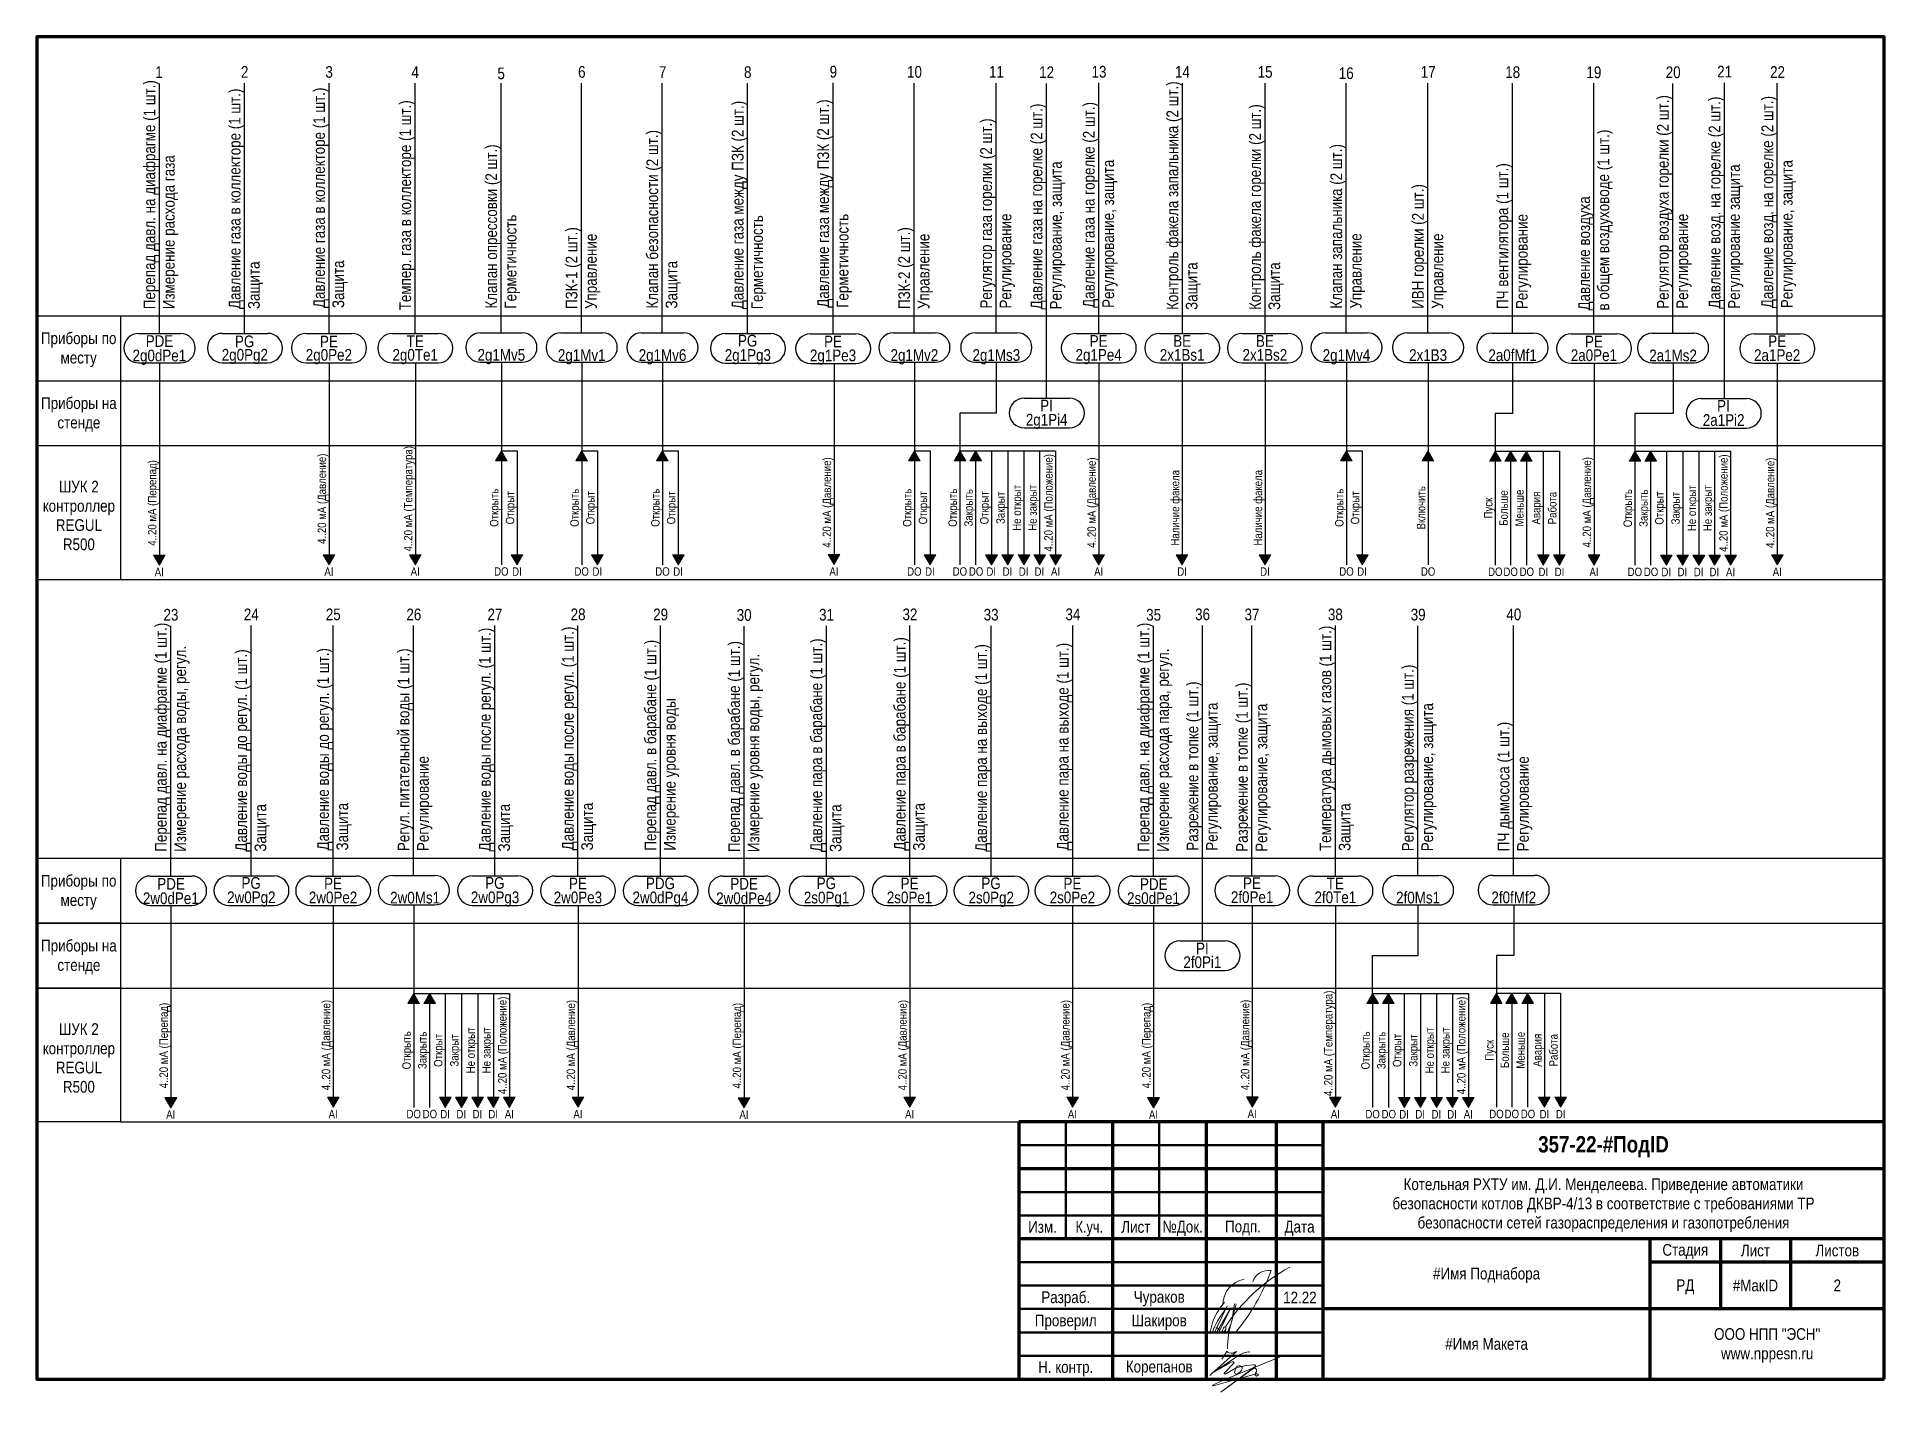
# Model space of a CAD drawing. Header units: millimetres. Extents: x -6000 to 26000, y -6000 to 26000.
# Drawn here: x 20 to 415, y -1206.1 to -916.3 of the extents above; entities that cross this region are included whole.
import ezdxf

# ---------------------------------------------------------------- set-up
doc = ezdxf.new("R2010")
doc.units = ezdxf.units.MM
doc.header["$MEASUREMENT"] = 0
for name, color, linetype, lineweight in [('0_Ном._пера__1', 7, 'Continuous', 15), ('0_Ном._пера__241', 7, 'Continuous', 50), ('0_Ном._пера__246', 7, 'Continuous', 100), ('2D - Общий_Ном._пера__1', 7, 'Continuous', 15), ('2D - Общий_Ном._пера__21', 7, 'Continuous', 30), ('Аннотация - Текст_Ном._пера__1', 7, 'Continuous', 15)]:
    doc.layers.add(name, color=color, linetype=linetype, lineweight=lineweight)
doc.layers.add('0_Ном._пера__9', color=7, linetype='Continuous', lineweight=15, true_color=0x3dad99)
doc.layers.add('2D - Общий', color=7, linetype='Continuous')
doc.styles.add('СГЕНЕРИР_СТИЛЬ_1', font='')
doc.styles.add('СГЕНЕРИР_СТИЛЬ_4', font='')
doc.styles.get('СГЕНЕРИР_СТИЛЬ_1').set_extended_font_data('Arial Narrow')
doc.styles.get('СГЕНЕРИР_СТИЛЬ_4').set_extended_font_data('Arial Narrow', bold=True)

msp = doc.modelspace()

# ---------------------------------------------------------------- texts
at = {"layer": '0_Ном._пера__1', "color": 7, "linetype": 'Continuous', "lineweight": 15, "attachment_point": 5}
for s, insert, char_height, style in [('\\A1;{\\pqc;\\fArial Narrow|b1|i0|c204|p34;357-22\\fArial Narrow|b1|i0|c204|p34;-\\fArial Narrow|b1|i0|c204|p34;#ПодID}', (355, -1153.6), 3.5, 'СГЕНЕРИР_СТИЛЬ_4'), ('\\A1;{\\pqc;\\fArial Narrow|b0|i0|c204|p34;Изм.}', (235.04, -1170.79), 2.5, 'СГЕНЕРИР_СТИЛЬ_1'), ('\\A1;{\\W0.950000x;\\pqc;\\fArial Narrow|b0|i0|c204|p34;К.уч.}', (245.04, -1171.14), 2.5, 'СГЕНЕРИР_СТИЛЬ_1'), ('\\A1;{\\pqc;\\fArial Narrow|b0|i0|c204|p34;Лист}', (255, -1170.79), 2.5, 'СГЕНЕРИР_СТИЛЬ_1'), ('\\A1;{\\pqc;\\fArial Narrow|b0|i0|c204|p34;№Док.}', (265, -1171.07), 2.5, 'СГЕНЕРИР_СТИЛЬ_1'), ('\\A1;{\\pqc;\\fArial Narrow|b0|i0|c204|p34; Подп.}', (277.5, -1171.03), 2.5, 'СГЕНЕРИР_СТИЛЬ_1'), ('\\A1;{\\pqc;\\fArial Narrow|b0|i0|c204|p34;Дата}', (290, -1171.07), 2.5, 'СГЕНЕРИР_СТИЛЬ_1'), ('\\A1;{\\pqc;\\fArial Narrow|b0|i0|c204|p34;Стадия}', (372.5, -1176.03), 2.5, 'СГЕНЕРИР_СТИЛЬ_1'), ('\\A1;{\\pqc;\\fArial Narrow|b0|i0|c204|p34;Лист}', (387.5, -1175.82), 2.5, 'СГЕНЕРИР_СТИЛЬ_1'), ('\\A1;{\\pqc;\\fArial Narrow|b0|i0|c204|p34;Листов}', (405, -1175.82), 2.5, 'СГЕНЕРИР_СТИЛЬ_1'), ('\\A1;{\\pqc;\\fArial Narrow|b0|i0|c204|p34;#Имя Поднабора}', (330, -1181.12), 2.5, 'СГЕНЕРИР_СТИЛЬ_1'), ('\\A1;{\\pqc;\\fArial Narrow|b0|i0|c204|p34;РД}', (372.5, -1183.59), 2.5, 'СГЕНЕРИР_СТИЛЬ_1'), ('\\A1;{\\pqc;\\fArial Narrow|b0|i0|c204|p34;#МакID}', (387.5, -1183.3), 2.5, 'СГЕНЕРИР_СТИЛЬ_1'), ('\\A1;{\\pqc;\\fArial Narrow|b0|i0|c204|p34;#Имя Макета}', (330, -1195.8), 2.5, 'СГЕНЕРИР_СТИЛЬ_1')]:
    msp.add_mtext(s, dxfattribs=dict(at, insert=insert, char_height=char_height, style=style))
at = {"layer": '0_Ном._пера__1', "color": 7, "linetype": 'Continuous', "lineweight": 15, "insert": (355, -1166.12), "char_height": 2.5, "width": 102.1134, "attachment_point": 5, "line_spacing_factor": 0.984993, "style": 'СГЕНЕРИР_СТИЛЬ_1'}
msp.add_mtext('\\A1;{\\pqc;\\fArial Narrow|b0|i0|c204|p34;Котельная РХТУ им. Д.И. Менделеева. Приведение автоматики безопасности котлов ДКВР-4/13 в соответствие с требованиями ТР безопасности сетей газораспределения и газопотребления}', dxfattribs=at)
at = {"layer": '0_Ном._пера__1', "color": 7, "linetype": 'Continuous', "lineweight": 15, "insert": (390, -1196.12), "char_height": 2.5, "attachment_point": 5, "line_spacing_factor": 0.996855, "style": 'СГЕНЕРИР_СТИЛЬ_1'}
msp.add_mtext('\\A1;{\\pqc;\\fArial Narrow|b0|i0|c204|p34;ООО НПП "ЭСН"\\P\\pqc;\\fArial Narrow|b0|i0|c204|p34;www.nppesn.ru}', dxfattribs=at)
at = {"layer": 'Аннотация - Текст_Ном._пера__1', "color": 7, "linetype": 'Continuous', "lineweight": 15, "attachment_point": 2, "style": 'СГЕНЕРИР_СТИЛЬ_1'}
for s, insert, char_height in [('\\A1;{\\pqc;\\fArial Narrow|b0|i0|c204|p34;1}', (46.09, -922.6), 2.5), ('\\A1;{\\pqc;\\fArial Narrow|b0|i0|c204|p34;2}', (64.42, -922.54), 2.5), ('\\A1;{\\pqc;\\fArial Narrow|b0|i0|c204|p34;3}', (82.49, -922.54), 2.5), ('\\A1;{\\pqc;\\fArial Narrow|b0|i0|c204|p34;4}', (100.89, -922.56), 2.5), ('\\A1;{\\pqc;\\fArial Narrow|b0|i0|c204|p34;5}', (119.27, -922.85), 2.5), ('\\A1;{\\pqc;\\fArial Narrow|b0|i0|c204|p34;6}', (136.52, -922.53), 2.5), ('\\A1;{\\pqc;\\fArial Narrow|b0|i0|c204|p34;7}', (153.8, -922.57), 2.5), ('\\A1;{\\pqc;\\fArial Narrow|b0|i0|c204|p34;8}', (172, -922.59), 2.5), ('\\A1;{\\pqc;\\fArial Narrow|b0|i0|c204|p34;9}', (190.32, -922.49), 2.5), ('\\A1;{\\pqc;\\fArial Narrow|b0|i0|c204|p34;1\\fArial Narrow|b0|i0|c204|p34;0}', (207.66, -922.53), 2.5), ('\\A1;{\\pqc;\\fArial Narrow|b0|i0|c204|p34;1\\fArial Narrow|b0|i0|c204|p34;1}', (225.18, -922.53), 2.5), ('\\A1;{\\pqc;\\fArial Narrow|b0|i0|c204|p34;1\\fArial Narrow|b0|i0|c204|p34;2}', (235.91, -922.61), 2.5), ('\\A1;{\\pqc;\\fArial Narrow|b0|i0|c204|p34;1\\fArial Narrow|b0|i0|c204|p34;3}', (247.12, -922.5), 2.5), ('\\A1;{\\pqc;\\fArial Narrow|b0|i0|c204|p34;1\\fArial Narrow|b0|i0|c204|p34;4}', (264.96, -922.53), 2.5), ('\\A1;{\\pqc;\\fArial Narrow|b0|i0|c204|p34;1\\fArial Narrow|b0|i0|c204|p34;5}', (282.64, -922.53), 2.5), ('\\A1;{\\pqc;\\fArial Narrow|b0|i0|c204|p34;16}', (299.99, -922.81), 2.5), ('\\A1;{\\pqc;\\fArial Narrow|b0|i0|c204|p34;17}', (317.52, -922.54), 2.5), ('\\A1;{\\pqc;\\fArial Narrow|b0|i0|c204|p34;1\\fArial Narrow|b0|i0|c204|p34;8}', (335.58, -922.59), 2.5), ('\\A1;{\\pqc;\\fArial Narrow|b0|i0|c204|p34;19}', (352.95, -922.62), 2.5), ('\\A1;{\\pqc;\\fArial Narrow|b0|i0|c204|p34;2\\fArial Narrow|b0|i0|c204|p34;0}', (369.9, -922.61), 2.5), ('\\A1;{\\pqc;\\fArial Narrow|b0|i0|c204|p34;2\\fArial Narrow|b0|i0|c204|p34;1}', (380.91, -922.47), 2.5), ('\\A1;{\\pqc;\\fArial Narrow|b0|i0|c204|p34;2\\fArial Narrow|b0|i0|c204|p34;2}', (392.22, -922.56), 2.5), ('\\A1;{\\pqc;\\fArial Narrow|b0|i0|c204|p34;2\\fArial Narrow|b0|i0|c204|p34;g0dPe1}', (46.18, -983.18), 2.5), ('\\A1;{\\pqc;\\fArial Narrow|b0|i0|c204|p34;PD\\fArial Narrow|b0|i0|c204|p34;E}', (46.22, -980.08), 2.5), ('\\A1;{\\pqc;\\fArial Narrow|b0|i0|c204|p34;2\\fArial Narrow|b0|i0|c204|p34;g0Pg2}', (64.46, -983.02), 2.5), ('\\A1;{\\pqc;\\fArial Narrow|b0|i0|c204|p34;PG}', (64.41, -980.16), 2.5), ('\\A1;{\\pqc;\\fArial Narrow|b0|i0|c204|p34;2\\fArial Narrow|b0|i0|c204|p34;g0Pe2}', (82.43, -983.04), 2.5), ('\\A1;{\\pqc;\\fArial Narrow|b0|i0|c204|p34;P\\fArial Narrow|b0|i0|c204|p34;E}', (82.43, -980.19), 2.5), ('\\A1;{\\pqc;\\fArial Narrow|b0|i0|c204|p34;2\\fArial Narrow|b0|i0|c204|p34;g0Te1}', (100.89, -983.04), 2.5), ('\\A1;{\\pqc;\\fArial Narrow|b0|i0|c204|p34;T\\fArial Narrow|b0|i0|c204|p34;E}', (100.89, -980.14), 2.5), ('\\A1;{\\pqc;\\fArial Narrow|b0|i0|c204|p34;2\\fArial Narrow|b0|i0|c204|p34;g1Mv5}', (119.31, -983.04), 2.5), ('\\A1;{\\pqc;\\fArial Narrow|b0|i0|c204|p34;2\\fArial Narrow|b0|i0|c204|p34;g1Mv1}', (136.5, -983.08), 2.5), ('\\A1;{\\pqc;\\fArial Narrow|b0|i0|c204|p34;2\\fArial Narrow|b0|i0|c204|p34;g1Mv6}', (153.78, -983.08), 2.5), ('\\A1;{\\pqc;\\fArial Narrow|b0|i0|c204|p34;2\\fArial Narrow|b0|i0|c204|p34;g1Pg3}', (172.03, -983.07), 2.5), ('\\A1;{\\pqc;\\fArial Narrow|b0|i0|c204|p34;P\\fArial Narrow|b0|i0|c204|p34;G}', (171.98, -980), 2.5), ('\\A1;{\\pqc;\\fArial Narrow|b0|i0|c204|p34;2\\fArial Narrow|b0|i0|c204|p34;g1Pe3}', (190.24, -983.15), 2.5), ('\\A1;{\\pqc;\\fArial Narrow|b0|i0|c204|p34;P\\fArial Narrow|b0|i0|c204|p34;E}', (190.24, -980.17), 2.5), ('\\A1;{\\pqc;\\fArial Narrow|b0|i0|c204|p34;2\\fArial Narrow|b0|i0|c204|p34;g1Mv2}', (207.64, -983.08), 2.5), ('\\A1;{\\pqc;\\fArial Narrow|b0|i0|c204|p34;2\\fArial Narrow|b0|i0|c204|p34;g1Ms3}', (225.16, -983.08), 2.5), ('\\A1;{\\pqc;\\fArial Narrow|b0|i0|c204|p34;2\\fArial Narrow|b0|i0|c204|p34;g1Pe4}', (247.04, -983.04), 2.5), ('\\A1;{\\pqc;\\fArial Narrow|b0|i0|c204|p34;P\\fArial Narrow|b0|i0|c204|p34;E}', (247.04, -980.07), 2.5), ('\\A1;{\\pqc;\\fArial Narrow|b0|i0|c204|p34;2\\fArial Narrow|b0|i0|c204|p34;x1Bs1}', (264.9, -983.04), 2.5), ('\\A1;{\\pqc;\\fArial Narrow|b0|i0|c204|p34;B\\fArial Narrow|b0|i0|c204|p34;E}', (264.9, -980.07), 2.5), ('\\A1;{\\pqc;\\fArial Narrow|b0|i0|c204|p34;2\\fArial Narrow|b0|i0|c204|p34;x1Bs2}', (282.59, -983.04), 2.5), ('\\A1;{\\pqc;\\fArial Narrow|b0|i0|c204|p34;B\\fArial Narrow|b0|i0|c204|p34;E}', (282.59, -980.07), 2.5), ('\\A1;{\\pqc;\\fArial Narrow|b0|i0|c204|p34;2\\fArial Narrow|b0|i0|c204|p34;g1Mv4}', (300.04, -983.08), 2.5), ('\\A1;{\\pqc;\\fArial Narrow|b0|i0|c204|p34;2\\fArial Narrow|b0|i0|c204|p34;x1B3}', (317.5, -983.09), 2.5), ('\\A1;{\\pqc;\\fArial Narrow|b0|i0|c204|p34;2\\fArial Narrow|b0|i0|c204|p34;a0fMf1}', (335.56, -983.11), 2.5), ('\\A1;{\\pqc;\\fArial Narrow|b0|i0|c204|p34;2\\fArial Narrow|b0|i0|c204|p34;a0Pe1}', (352.95, -983.12), 2.5), ('\\A1;{\\pqc;\\fArial Narrow|b0|i0|c204|p34;P\\fArial Narrow|b0|i0|c204|p34;E}', (352.95, -980.21), 2.5), ('\\A1;{\\pqc;\\fArial Narrow|b0|i0|c204|p34;2\\fArial Narrow|b0|i0|c204|p34;a1Ms2}', (369.88, -983.16), 2.5), ('\\A1;{\\pqc;\\fArial Narrow|b0|i0|c204|p34;2\\fArial Narrow|b0|i0|c204|p34;a1Pe2}', (392.14, -983.1), 2.5), ('\\A1;{\\pqc;\\fArial Narrow|b0|i0|c204|p34;P\\fArial Narrow|b0|i0|c204|p34;E}', (392.14, -980.13), 2.5), ('\\A1;{\\pqc;\\fArial Narrow|b0|i0|c204|p34;P\\fArial Narrow|b0|i0|c204|p34;I}', (235.89, -993.88), 2.5), ('\\A1;{\\pqc;\\fArial Narrow|b0|i0|c204|p34;P\\fArial Narrow|b0|i0|c204|p34;I}', (380.65, -993.95), 2.5), ('\\A1;{\\pqc;\\fArial Narrow|b0|i0|c204|p34;2\\fArial Narrow|b0|i0|c204|p34;g1Pi4}', (235.93, -996.91), 2.5), ('\\A1;{\\pqc;\\fArial Narrow|b0|i0|c204|p34;2\\fArial Narrow|b0|i0|c204|p34;a1Pi2}', (380.7, -996.98), 2.5), ('\\A1;{\\pqc;\\fArial Narrow|b0|i0|c204|p34;AI}', (46.16, -1029.82), 1.8), ('\\A1;{\\pqc;\\fArial Narrow|b0|i0|c204|p34;AI}', (82.44, -1029.75), 1.8), ('\\A1;{\\pqc;\\fArial Narrow|b0|i0|c204|p34;AI}', (100.9, -1029.74), 1.8), ('\\A1;{\\pqc;\\fArial Narrow|b0|i0|c204|p34;DO}', (119.31, -1029.71), 1.8), ('\\A1;{\\pqc;\\fArial Narrow|b0|i0|c204|p34;DI}', (122.64, -1029.74), 1.8), ('\\A1;{\\pqc;\\fArial Narrow|b0|i0|c204|p34;DO}', (136.49, -1029.71), 1.8), ('\\A1;{\\pqc;\\fArial Narrow|b0|i0|c204|p34;DI}', (139.82, -1029.74), 1.8), ('\\A1;{\\pqc;\\fArial Narrow|b0|i0|c204|p34;DO}', (153.77, -1029.71), 1.8), ('\\A1;{\\pqc;\\fArial Narrow|b0|i0|c204|p34;DI}', (157.1, -1029.74), 1.8), ('\\A1;{\\pqc;\\fArial Narrow|b0|i0|c204|p34;AI}', (190.44, -1029.71), 1.8), ('\\A1;{\\pqc;\\fArial Narrow|b0|i0|c204|p34;DO}', (207.63, -1029.71), 1.8), ('\\A1;{\\pqc;\\fArial Narrow|b0|i0|c204|p34;DI}', (210.95, -1029.74), 1.8), ('\\A1;{\\pqc;\\fArial Narrow|b0|i0|c204|p34;DO}', (217.37, -1029.71), 1.8), ('\\A1;{\\pqc;\\fArial Narrow|b0|i0|c204|p34;D\\fArial Narrow|b0|i0|c204|p34;O}', (220.83, -1029.71), 1.8), ('\\A1;{\\pqc;\\fArial Narrow|b0|i0|c204|p34;DI}', (224.07, -1029.74), 1.8), ('\\A1;{\\pqc;\\fArial Narrow|b0|i0|c204|p34;DI}', (227.54, -1029.74), 1.8), ('\\A1;{\\pqc;\\fArial Narrow|b0|i0|c204|p34;DI}', (230.99, -1029.74), 1.8), ('\\A1;{\\pqc;\\fArial Narrow|b0|i0|c204|p34;DI}', (234.36, -1029.74), 1.8), ('\\A1;{\\pqc;\\fArial Narrow|b0|i0|c204|p34;AI}', (237.83, -1029.74), 1.8), ('\\A1;{\\pqc;\\fArial Narrow|b0|i0|c204|p34;AI}', (247.06, -1029.74), 1.8), ('\\A1;{\\pqc;\\fArial Narrow|b0|i0|c204|p34;DI}', (264.89, -1029.74), 1.8), ('\\A1;{\\pqc;\\fArial Narrow|b0|i0|c204|p34;DI}', (282.6, -1029.74), 1.8), ('\\A1;{\\pqc;\\fArial Narrow|b0|i0|c204|p34;DO}', (300.04, -1029.71), 1.8), ('\\A1;{\\pqc;\\fArial Narrow|b0|i0|c204|p34;DI}', (303.36, -1029.74), 1.8), ('\\A1;{\\pqc;\\fArial Narrow|b0|i0|c204|p34;DO}', (317.49, -1029.72), 1.8), ('\\A1;{\\pqc;\\fArial Narrow|b0|i0|c204|p34;DO}', (331.86, -1029.77), 1.8), ('\\A1;{\\pqc;\\fArial Narrow|b0|i0|c204|p34;DO}', (335.15, -1029.77), 1.8), ('\\A1;{\\pqc;\\fArial Narrow|b0|i0|c204|p34;D\\fArial Narrow|b0|i0|c204|p34;O}', (338.6, -1029.77), 1.8), ('\\A1;{\\pqc;\\fArial Narrow|b0|i0|c204|p34;DI}', (342.13, -1029.8), 1.8), ('\\A1;{\\pqc;\\fArial Narrow|b0|i0|c204|p34;DI}', (345.59, -1029.8), 1.8), ('\\A1;{\\pqc;\\fArial Narrow|b0|i0|c204|p34;AI}', (352.97, -1029.8), 1.8), ('\\A1;{\\pqc;\\fArial Narrow|b0|i0|c204|p34;DO}', (361.71, -1029.79), 1.8), ('\\A1;{\\pqc;\\fArial Narrow|b0|i0|c204|p34;D\\fArial Narrow|b0|i0|c204|p34;O}', (365.17, -1029.79), 1.8), ('\\A1;{\\pqc;\\fArial Narrow|b0|i0|c204|p34;DI}', (368.42, -1029.82), 1.8), ('\\A1;{\\pqc;\\fArial Narrow|b0|i0|c204|p34;DI}', (371.88, -1029.82), 1.8), ('\\A1;{\\pqc;\\fArial Narrow|b0|i0|c204|p34;DI}', (375.34, -1029.82), 1.8), ('\\A1;{\\pqc;\\fArial Narrow|b0|i0|c204|p34;DI}', (378.7, -1029.82), 1.8), ('\\A1;{\\pqc;\\fArial Narrow|b0|i0|c204|p34;AI}', (382.18, -1029.82), 1.8), ('\\A1;{\\pqc;\\fArial Narrow|b0|i0|c204|p34;AI}', (392.16, -1029.77), 1.8), ('\\A1;{\\pqc;\\fArial Narrow|b0|i0|c204|p34;2\\fArial Narrow|b0|i0|c204|p34;3}', (48.65, -1038.62), 2.5), ('\\A1;{\\pqc;\\fArial Narrow|b0|i0|c204|p34;2\\fArial Narrow|b0|i0|c204|p34;4}', (65.83, -1038.55), 2.5), ('\\A1;{\\pqc;\\fArial Narrow|b0|i0|c204|p34;2\\fArial Narrow|b0|i0|c204|p34;5}', (83.37, -1038.53), 2.5), ('\\A1;{\\pqc;\\fArial Narrow|b0|i0|c204|p34;26}', (100.6, -1038.55), 2.5), ('\\A1;{\\pqc;\\fArial Narrow|b0|i0|c204|p34;27}', (117.94, -1038.55), 2.5), ('\\A1;{\\pqc;\\fArial Narrow|b0|i0|c204|p34;28}', (135.72, -1038.53), 2.5), ('\\A1;{\\pqc;\\fArial Narrow|b0|i0|c204|p34;29}', (153.38, -1038.55), 2.5), ('\\A1;{\\pqc;\\fArial Narrow|b0|i0|c204|p34;30}', (171.24, -1038.65), 2.5), ('\\A1;{\\pqc;\\fArial Narrow|b0|i0|c204|p34;31}', (188.84, -1038.6), 2.5), ('\\A1;{\\pqc;\\fArial Narrow|b0|i0|c204|p34;32}', (206.69, -1038.53), 2.5), ('\\A1;{\\pqc;\\fArial Narrow|b0|i0|c204|p34;33}', (224.05, -1038.6), 2.5), ('\\A1;{\\pqc;\\fArial Narrow|b0|i0|c204|p34;34}', (241.53, -1038.53), 2.5), ('\\A1;{\\pqc;\\fArial Narrow|b0|i0|c204|p34;35}', (258.8, -1038.62), 2.5), ('\\A1;{\\pqc;\\fArial Narrow|b0|i0|c204|p34;36}', (269.27, -1038.53), 2.5), ('\\A1;{\\pqc;\\fArial Narrow|b0|i0|c204|p34;37}', (279.84, -1038.55), 2.5), ('\\A1;{\\pqc;\\fArial Narrow|b0|i0|c204|p34;38}', (297.66, -1038.54), 2.5), ('\\A1;{\\pqc;\\fArial Narrow|b0|i0|c204|p34;39}', (315.37, -1038.57), 2.5), ('\\A1;{\\pqc;\\fArial Narrow|b0|i0|c204|p34;4\\fArial Narrow|b0|i0|c204|p34;0}', (335.83, -1038.53), 2.5), ('\\A1;{\\pqc;\\fArial Narrow|b0|i0|c204|p34;PD\\fArial Narrow|b0|i0|c204|p34;E}', (48.68, -1096.16), 2.5), ('\\A1;{\\pqc;\\fArial Narrow|b0|i0|c204|p34;P\\fArial Narrow|b0|i0|c204|p34;G}', (65.81, -1095.96), 2.5), ('\\A1;{\\pqc;\\fArial Narrow|b0|i0|c204|p34;P\\fArial Narrow|b0|i0|c204|p34;E}', (83.32, -1096.08), 2.5), ('\\A1;{\\pqc;\\fArial Narrow|b0|i0|c204|p34;P\\fArial Narrow|b0|i0|c204|p34;G}', (117.92, -1095.96), 2.5), ('\\A1;{\\pqc;\\fArial Narrow|b0|i0|c204|p34;P\\fArial Narrow|b0|i0|c204|p34;E}', (135.68, -1096.08), 2.5), ('\\A1;{\\pqc;\\fArial Narrow|b0|i0|c204|p34;P\\fArial Narrow|b0|i0|c204|p34;DG}', (153.34, -1096.04), 2.5), ('\\A1;{\\pqc;\\fArial Narrow|b0|i0|c204|p34;PD\\fArial Narrow|b0|i0|c204|p34;E}', (171.22, -1096.13), 2.5), ('\\A1;{\\pqc;\\fArial Narrow|b0|i0|c204|p34;P\\fArial Narrow|b0|i0|c204|p34;G}', (188.81, -1096.02), 2.5), ('\\A1;{\\pqc;\\fArial Narrow|b0|i0|c204|p34;P\\fArial Narrow|b0|i0|c204|p34;E}', (206.6, -1096.08), 2.5), ('\\A1;{\\pqc;\\fArial Narrow|b0|i0|c204|p34;P\\fArial Narrow|b0|i0|c204|p34;G}', (224.03, -1096.02), 2.5), ('\\A1;{\\pqc;\\fArial Narrow|b0|i0|c204|p34;P\\fArial Narrow|b0|i0|c204|p34;E}', (241.43, -1096.08), 2.5), ('\\A1;{\\pqc;\\fArial Narrow|b0|i0|c204|p34;PD\\fArial Narrow|b0|i0|c204|p34;E}', (258.83, -1096.2), 2.5), ('\\A1;{\\pqc;\\fArial Narrow|b0|i0|c204|p34;P\\fArial Narrow|b0|i0|c204|p34;E}', (279.82, -1096.01), 2.5), ('\\A1;{\\pqc;\\fArial Narrow|b0|i0|c204|p34;T\\fArial Narrow|b0|i0|c204|p34;E}', (297.66, -1096.08), 2.5), ('\\A1;{\\pqc;\\fArial Narrow|b0|i0|c204|p34;2\\fArial Narrow|b0|i0|c204|p34;w0dPe1}', (48.63, -1099.23), 2.5), ('\\A1;{\\pqc;\\fArial Narrow|b0|i0|c204|p34;2\\fArial Narrow|b0|i0|c204|p34;w0Pg2}', (65.85, -1099.03), 2.5), ('\\A1;{\\pqc;\\fArial Narrow|b0|i0|c204|p34;2\\fArial Narrow|b0|i0|c204|p34;w0Pe2}', (83.32, -1099.06), 2.5), ('\\A1;{\\pqc;\\fArial Narrow|b0|i0|c204|p34;2\\fArial Narrow|b0|i0|c204|p34;w0Ms1}', (100.87, -1099.1), 2.5), ('\\A1;{\\pqc;\\fArial Narrow|b0|i0|c204|p34;2\\fArial Narrow|b0|i0|c204|p34;w0Pg3}', (117.97, -1099.03), 2.5), ('\\A1;{\\pqc;\\fArial Narrow|b0|i0|c204|p34;2\\fArial Narrow|b0|i0|c204|p34;w0Pe3}', (135.68, -1099.06), 2.5), ('\\A1;{\\pqc;\\fArial Narrow|b0|i0|c204|p34;2\\fArial Narrow|b0|i0|c204|p34;w0dPg4}', (153.34, -1099.06), 2.5), ('\\A1;{\\pqc;\\fArial Narrow|b0|i0|c204|p34;2\\fArial Narrow|b0|i0|c204|p34;w0dPe4}', (171.22, -1099.23), 2.5), ('\\A1;{\\pqc;\\fArial Narrow|b0|i0|c204|p34;2\\fArial Narrow|b0|i0|c204|p34;s0Pg1}', (188.86, -1099.09), 2.5), ('\\A1;{\\pqc;\\fArial Narrow|b0|i0|c204|p34;2\\fArial Narrow|b0|i0|c204|p34;s0Pe1}', (206.6, -1099.06), 2.5), ('\\A1;{\\pqc;\\fArial Narrow|b0|i0|c204|p34;2\\fArial Narrow|b0|i0|c204|p34;s0Pg2}', (224.07, -1099.09), 2.5), ('\\A1;{\\pqc;\\fArial Narrow|b0|i0|c204|p34;2\\fArial Narrow|b0|i0|c204|p34;s0Pe2}', (241.43, -1099.06), 2.5), ('\\A1;{\\pqc;\\fArial Narrow|b0|i0|c204|p34;2\\fArial Narrow|b0|i0|c204|p34;s0dPe1}', (258.77, -1099.21), 2.5), ('\\A1;{\\pqc;\\fArial Narrow|b0|i0|c204|p34;2\\fArial Narrow|b0|i0|c204|p34;f0Pe1}', (279.86, -1099), 2.5), ('\\A1;{\\pqc;\\fArial Narrow|b0|i0|c204|p34;2\\fArial Narrow|b0|i0|c204|p34;f0Te1}', (297.66, -1099.03), 2.5), ('\\A1;{\\pqc;\\fArial Narrow|b0|i0|c204|p34;2\\fArial Narrow|b0|i0|c204|p34;f0Ms1}', (315.35, -1099.09), 2.5), ('\\A1;{\\pqc;\\fArial Narrow|b0|i0|c204|p34;2\\fArial Narrow|b0|i0|c204|p34;f0fMf2}', (335.81, -1099.05), 2.5), ('\\A1;{\\pqc;\\fArial Narrow|b0|i0|c204|p34;2\\fArial Narrow|b0|i0|c204|p34;f0Pi1}', (269.22, -1112.91), 2.5), ('\\A1;{\\pqc;\\fArial Narrow|b0|i0|c204|p34;P\\fArial Narrow|b0|i0|c204|p34;I}', (269.22, -1109.96), 2.5), ('\\A1;{\\pqc;\\fArial Narrow|b0|i0|c204|p34;AI}', (48.61, -1145.83), 1.8), ('\\A1;{\\pqc;\\fArial Narrow|b0|i0|c204|p34;AI}', (83.34, -1145.74), 1.8), ('\\A1;{\\pqc;\\fArial Narrow|b0|i0|c204|p34;DO}', (100.57, -1145.73), 1.8), ('\\A1;{\\pqc;\\fArial Narrow|b0|i0|c204|p34;D\\fArial Narrow|b0|i0|c204|p34;O}', (104.03, -1145.73), 1.8), ('\\A1;{\\pqc;\\fArial Narrow|b0|i0|c204|p34;DI}', (107.28, -1145.76), 1.8), ('\\A1;{\\pqc;\\fArial Narrow|b0|i0|c204|p34;DI}', (110.74, -1145.76), 1.8), ('\\A1;{\\pqc;\\fArial Narrow|b0|i0|c204|p34;DI}', (114.2, -1145.76), 1.8), ('\\A1;{\\pqc;\\fArial Narrow|b0|i0|c204|p34;DI}', (117.56, -1145.76), 1.8), ('\\A1;{\\pqc;\\fArial Narrow|b0|i0|c204|p34;AI}', (121.03, -1145.76), 1.8), ('\\A1;{\\pqc;\\fArial Narrow|b0|i0|c204|p34;AI}', (135.69, -1145.74), 1.8), ('\\A1;{\\pqc;\\fArial Narrow|b0|i0|c204|p34;AI}', (171.2, -1145.86), 1.8), ('\\A1;{\\pqc;\\fArial Narrow|b0|i0|c204|p34;AI}', (206.62, -1145.75), 1.8), ('\\A1;{\\pqc;\\fArial Narrow|b0|i0|c204|p34;AI}', (241.44, -1145.75), 1.8), ('\\A1;{\\pqc;\\fArial Narrow|b0|i0|c204|p34;AI}', (258.76, -1145.83), 1.8), ('\\A1;{\\pqc;\\fArial Narrow|b0|i0|c204|p34;AI}', (279.87, -1145.69), 1.8), ('\\A1;{\\pqc;\\fArial Narrow|b0|i0|c204|p34;AI}', (297.67, -1145.75), 1.8), ('\\A1;{\\pqc;\\fArial Narrow|b0|i0|c204|p34;DO}', (305.63, -1145.75), 1.8), ('\\A1;{\\pqc;\\fArial Narrow|b0|i0|c204|p34;D\\fArial Narrow|b0|i0|c204|p34;O}', (309.09, -1145.75), 1.8), ('\\A1;{\\pqc;\\fArial Narrow|b0|i0|c204|p34;DI}', (312.34, -1145.78), 1.8), ('\\A1;{\\pqc;\\fArial Narrow|b0|i0|c204|p34;DI}', (315.8, -1145.78), 1.8), ('\\A1;{\\pqc;\\fArial Narrow|b0|i0|c204|p34;DI}', (319.26, -1145.78), 1.8), ('\\A1;{\\pqc;\\fArial Narrow|b0|i0|c204|p34;DI}', (322.62, -1145.78), 1.8), ('\\A1;{\\pqc;\\fArial Narrow|b0|i0|c204|p34;AI}', (326.1, -1145.78), 1.8), ('\\A1;{\\pqc;\\fArial Narrow|b0|i0|c204|p34;DO}', (332.11, -1145.71), 1.8), ('\\A1;{\\pqc;\\fArial Narrow|b0|i0|c204|p34;DO}', (335.39, -1145.71), 1.8), ('\\A1;{\\pqc;\\fArial Narrow|b0|i0|c204|p34;D\\fArial Narrow|b0|i0|c204|p34;O}', (338.85, -1145.71), 1.8), ('\\A1;{\\pqc;\\fArial Narrow|b0|i0|c204|p34;DI}', (342.37, -1145.75), 1.8), ('\\A1;{\\pqc;\\fArial Narrow|b0|i0|c204|p34;DI}', (345.84, -1145.75), 1.8), ('\\A1;{\\pqc;\\fArial Narrow|b0|i0|c204|p34;Разраб.}', (240, -1184.55), 2.5), ('\\A1;{\\pqc;\\fArial Narrow|b0|i0|c204|p34;Чураков}', (260, -1184.47), 2.5), ('\\A1;{\\pqc;\\fArial Narrow|b0|i0|c204|p34;12.22}', (290.08, -1184.61), 2.5), ('\\A1;{\\pqc;\\fArial Narrow|b0|i0|c204|p34;2}', (405, -1182.02), 2.5), ('\\A1;{\\pqc;\\fArial Narrow|b0|i0|c204|p34;Проверил}', (240, -1189.52), 2.5), ('\\A1;{\\pqc;\\fArial Narrow|b0|i0|c204|p34;Шакиров}', (260, -1189.52), 2.5), ('\\A1;{\\pqc;\\fArial Narrow|b0|i0|c204|p34;Н. контр.}', (240, -1199.47), 2.5), ('\\A1;{\\pqc;\\fArial Narrow|b0|i0|c204|p34;Корепанов}', (260, -1199.39), 2.5)]:
    msp.add_mtext(s, dxfattribs=dict(at, insert=insert, char_height=char_height))
at = {"layer": 'Аннотация - Текст_Ном._пера__1', "color": 7, "linetype": 'Continuous', "lineweight": 15, "rotation": 90, "style": 'СГЕНЕРИР_СТИЛЬ_1'}
for s, insert, char_height, attachment_point, line_spacing_factor in [('\\A1;{\\pqc;\\fArial Narrow|b0|i0|c204|p34;Перепад давл. на диафрагме\\fArial Narrow|b0|i0|c204|p34; (\\fArial Narrow|b0|i0|c204|p34;1 шт.\\fArial Narrow|b0|i0|c204|p34;)\\P\\pql;\\fArial Narrow|b0|i0|c204|p34;Измерение расхода газа}', (42.8, -950.04), 2.5, 2, 0.996429), ('\\A1;{\\pqc;\\fArial Narrow|b0|i0|c204|p34;Давление газа в коллекторе\\fArial Narrow|b0|i0|c204|p34; (\\fArial Narrow|b0|i0|c204|p34;1 шт.\\fArial Narrow|b0|i0|c204|p34;)\\P\\pql;\\fArial Narrow|b0|i0|c204|p34;Защита}', (61.03, -950.92), 2.5, 2, 0.986276), ('\\A1;{\\pqc;\\fArial Narrow|b0|i0|c204|p34;Давление газа в коллекторе\\fArial Narrow|b0|i0|c204|p34; (\\fArial Narrow|b0|i0|c204|p34;1 шт.\\fArial Narrow|b0|i0|c204|p34;)\\P\\pql;\\fArial Narrow|b0|i0|c204|p34;Защита}', (79.08, -950.71), 2.5, 2, 0.986276), ('\\A1;{\\pql;\\fArial Narrow|b0|i0|c204|p34;Контроль факела запальника (\\fArial Narrow|b0|i0|c204|p34;2 шт.\\fArial Narrow|b0|i0|c204|p34;)\\P\\pql;\\fArial Narrow|b0|i0|c204|p34;Защита}', (261.56, -974.68), 2.5, 1, 0.986276), ('\\A1;{\\pqc;\\fArial Narrow|b0|i0|c204|p34;Давление газа между ПЗК (\\fArial Narrow|b0|i0|c204|p34;2 шт.\\fArial Narrow|b0|i0|c204|p34;)\\P\\pql;\\fArial Narrow|b0|i0|c204|p34;Герметичность}', (168.6, -952.25), 2.5, 2, 0.996855), ('\\A1;{\\pqc;\\fArial Narrow|b0|i0|c204|p34;Давление газа между ПЗК (\\fArial Narrow|b0|i0|c204|p34;2 шт.\\fArial Narrow|b0|i0|c204|p34;)\\P\\pql;\\fArial Narrow|b0|i0|c204|p34;Герметичность}', (186.89, -951.94), 2.5, 2, 0.996855), ('\\A1;{\\pqc;\\fArial Narrow|b0|i0|c204|p34;Давление газа \\fArial Narrow|b0|i0|c204|p34;на горелке\\fArial Narrow|b0|i0|c204|p34; (\\fArial Narrow|b0|i0|c204|p34;2 шт.\\fArial Narrow|b0|i0|c204|p34;)\\P\\pql;\\fArial Narrow|b0|i0|c204|p34;Регулирование, защита}', (232.51, -952.57), 2.5, 2, 0.996562), ('\\A1;{\\pqc;\\fArial Narrow|b0|i0|c204|p34;Давление газа на горелке (\\fArial Narrow|b0|i0|c204|p34;2 шт.\\fArial Narrow|b0|i0|c204|p34;)\\P\\pql;\\fArial Narrow|b0|i0|c204|p34;Регулирование, защита}', (243.69, -952.24), 2.5, 2, 0.996562), ('\\A1;{\\pql;\\fArial Narrow|b0|i0|c204|p34;Контроль факела \\fArial Narrow|b0|i0|c204|p34;горелки \\fArial Narrow|b0|i0|c204|p34;(\\fArial Narrow|b0|i0|c204|p34;2 шт.\\fArial Narrow|b0|i0|c204|p34;)\\P\\pql;\\fArial Narrow|b0|i0|c204|p34;Защита}', (279.24, -974.68), 2.5, 1, 0.986276), ('\\A1;{\\pqc;\\fArial Narrow|b0|i0|c204|p34;Рег\\fArial Narrow|b0|i0|c204|p34;улятор\\fArial Narrow|b0|i0|c204|p34; воздуха горелки (\\fArial Narrow|b0|i0|c204|p34;2 шт.\\fArial Narrow|b0|i0|c204|p34;)\\P\\pql;\\fArial Narrow|b0|i0|c204|p34;Регулирование}', (366.45, -951.59), 2.5, 2, 0.996562), ('\\A1;{\\pqc;\\fArial Narrow|b0|i0|c204|p34;Давление возд. на горелке (\\fArial Narrow|b0|i0|c204|p34;2 шт.\\fArial Narrow|b0|i0|c204|p34;)\\P\\pql;\\fArial Narrow|b0|i0|c204|p34;Регулирование защита}', (377.51, -951.75), 2.5, 2, 0.996562), ('\\A1;{\\pqc;\\fArial Narrow|b0|i0|c204|p34;Давление возд. на горелке (\\fArial Narrow|b0|i0|c204|p34;2 шт.\\fArial Narrow|b0|i0|c204|p34;)\\P\\pql;\\fArial Narrow|b0|i0|c204|p34;Регулирование, защита}', (388.79, -951.62), 2.5, 2, 0.996562), ('\\A1;{\\pqc;\\fArial Narrow|b0|i0|c204|p34;Рег\\fArial Narrow|b0|i0|c204|p34;улятор\\fArial Narrow|b0|i0|c204|p34; газа горелки (\\fArial Narrow|b0|i0|c204|p34;2 шт.\\fArial Narrow|b0|i0|c204|p34;)\\P\\pql;\\fArial Narrow|b0|i0|c204|p34;Регулирование}', (221.73, -954.06), 2.5, 2, 0.996562), ('\\A1;{\\pqc;\\fArial Narrow|b0|i0|c204|p34;Клапан опрессовки (\\fArial Narrow|b0|i0|c204|p34;2 шт.\\fArial Narrow|b0|i0|c204|p34;)\\P\\pql;\\fArial Narrow|b0|i0|c204|p34;Герметичность}', (115.89, -956.84), 2.5, 2, 0.996429), ('\\A1;{\\pqc;\\fArial Narrow|b0|i0|c204|p34;Клапан безопасности (\\fArial Narrow|b0|i0|c204|p34;2 шт.\\fArial Narrow|b0|i0|c204|p34;)\\P\\pql;\\fArial Narrow|b0|i0|c204|p34;Защита}', (150.34, -955.3), 2.5, 2, 0.986481), ('\\A1;{\\pqc;\\fArial Narrow|b0|i0|c204|p34;Клапан запальника (\\fArial Narrow|b0|i0|c204|p34;2 шт.\\fArial Narrow|b0|i0|c204|p34;)\\P\\pql;\\fArial Narrow|b0|i0|c204|p34;Управление}', (296.61, -956.81), 2.5, 2, 0.996429), ('\\A1;{\\pql;\\fArial Narrow|b0|i0|c204|p34;Давление воздуха\\P\\pql;\\fArial Narrow|b0|i0|c204|p34;в общем\\fArial Narrow|b0|i0|c204|p34; \\fArial Narrow|b0|i0|c204|p34;воздуховоде (\\fArial Narrow|b0|i0|c204|p34;1 шт.\\fArial Narrow|b0|i0|c204|p34;)}', (349.62, -974.81), 2.5, 1, 0.982914), ('\\A1;{\\pqc;\\fArial Narrow|b0|i0|c204|p34;ПЧ \\fArial Narrow|b0|i0|c204|p34;вентилятора \\fArial Narrow|b0|i0|c204|p34;(\\fArial Narrow|b0|i0|c204|p34;1 шт.\\fArial Narrow|b0|i0|c204|p34;)\\P\\pql;\\fArial Narrow|b0|i0|c204|p34;Регулирование}', (332.13, -958.9), 2.5, 2, 0.996562), ('\\A1;{\\pqc;\\fArial Narrow|b0|i0|c204|p34;ИВН горелки\\fArial Narrow|b0|i0|c204|p34; (\\fArial Narrow|b0|i0|c204|p34;2 шт.\\fArial Narrow|b0|i0|c204|p34;)\\P\\pql;\\fArial Narrow|b0|i0|c204|p34;Управление}', (314.07, -961.12), 2.5, 2, 0.996429), ('\\A1;{\\pqc;\\fArial Narrow|b0|i0|c204|p34;ПЗК-1 (\\fArial Narrow|b0|i0|c204|p34;2 шт.\\fArial Narrow|b0|i0|c204|p34;)\\P\\pql;\\fArial Narrow|b0|i0|c204|p34;Управление}', (133.07, -965.74), 2.5, 2, 0.996855), ('\\A1;{\\pqc;\\fArial Narrow|b0|i0|c204|p34;ПЗК-2 (\\fArial Narrow|b0|i0|c204|p34;2 шт.\\fArial Narrow|b0|i0|c204|p34;)\\P\\pql;\\fArial Narrow|b0|i0|c204|p34;Управление}', (204.21, -965.74), 2.5, 2, 0.996855), ('\\A1;{\\pqc;\\fArial Narrow|b0|i0|c204|p34;Перепад давл. на диафрагме (\\fArial Narrow|b0|i0|c204|p34;1 шт.\\fArial Narrow|b0|i0|c204|p34;)\\P\\pql;\\fArial Narrow|b0|i0|c204|p34;Измерение расхода воды, регул.}', (45.25, -1066.06), 2.5, 2, 0.996562), ('\\A1;{\\pqc;\\fArial Narrow|b0|i0|c204|p34;Давление воды после регул. (\\fArial Narrow|b0|i0|c204|p34;1 шт.\\fArial Narrow|b0|i0|c204|p34;)\\P\\pql;\\fArial Narrow|b0|i0|c204|p34;Защита}', (132.3, -1066.32), 2.5, 2, 0.986276), ('\\A1;{\\pqc;\\fArial Narrow|b0|i0|c204|p34;Перепад давл. на диафрагме (\\fArial Narrow|b0|i0|c204|p34;1 шт.\\fArial Narrow|b0|i0|c204|p34;)\\P\\pql;\\fArial Narrow|b0|i0|c204|p34;Измерение расхода пара\\fArial Narrow|b0|i0|c204|p34;, регул.}', (255.4, -1066.05), 2.5, 2, 0.996562), ('\\A1;{\\pqc;\\fArial Narrow|b0|i0|c204|p34;Температура дымовых газов (\\fArial Narrow|b0|i0|c204|p34;1 шт.\\fArial Narrow|b0|i0|c204|p34;)\\P\\pql;\\fArial Narrow|b0|i0|c204|p34;Защита}', (294.28, -1066.29), 2.5, 2, 0.986276), ('\\A1;{\\pqc;\\fArial Narrow|b0|i0|c204|p34;Давление воды после регул. (\\fArial Narrow|b0|i0|c204|p34;1 шт.\\fArial Narrow|b0|i0|c204|p34;)\\P\\pql;\\fArial Narrow|b0|i0|c204|p34;Защита}', (114.54, -1066.56), 2.5, 2, 0.986276), ('\\A1;{\\pqc;\\fArial Narrow|b0|i0|c204|p34;Перепад давл. в барабане (\\fArial Narrow|b0|i0|c204|p34;1 шт.\\fArial Narrow|b0|i0|c204|p34;)\\P\\pql;\\fArial Narrow|b0|i0|c204|p34;Измерение уровня воды}', (149.94, -1067.77), 2.49693, 2, 0.996771), ('\\A1;{\\pqc;\\fArial Narrow|b0|i0|c204|p34;Перепад давл. в барабане (\\fArial Narrow|b0|i0|c204|p34;1 шт.\\fArial Narrow|b0|i0|c204|p34;)\\P\\pql;\\fArial Narrow|b0|i0|c204|p34;Измерение уровня воды\\fArial Narrow|b0|i0|c204|p34;, регул.}', (167.83, -1068.05), 2.5, 2, 0.996771), ('\\A1;{\\pqc;\\fArial Narrow|b0|i0|c204|p34;Давление \\fArial Narrow|b0|i0|c204|p34;пара в барабане\\fArial Narrow|b0|i0|c204|p34; (\\fArial Narrow|b0|i0|c204|p34;1 шт.\\fArial Narrow|b0|i0|c204|p34;)\\P\\pql;\\fArial Narrow|b0|i0|c204|p34;Защита}', (185.42, -1067.76), 2.5, 2, 0.986481), ('\\A1;{\\pqc;\\fArial Narrow|b0|i0|c204|p34;Давление \\fArial Narrow|b0|i0|c204|p34;пара в барабане \\fArial Narrow|b0|i0|c204|p34;(\\fArial Narrow|b0|i0|c204|p34;1 шт.\\fArial Narrow|b0|i0|c204|p34;)\\P\\pql;\\fArial Narrow|b0|i0|c204|p34;Защита}', (203.25, -1067.48), 2.5, 2, 0.986481), ('\\A1;{\\pqc;\\fArial Narrow|b0|i0|c204|p34;Давление воды до регул. (\\fArial Narrow|b0|i0|c204|p34;1 шт.\\fArial Narrow|b0|i0|c204|p34;)\\P\\pql;\\fArial Narrow|b0|i0|c204|p34;З\\fArial Narrow|b0|i0|c204|p34;ащита}', (62.43, -1068.88), 2.5, 2, 0.986276), ('\\A1;{\\pqc;\\fArial Narrow|b0|i0|c204|p34;Давление воды до регул. (\\fArial Narrow|b0|i0|c204|p34;1 шт.\\fArial Narrow|b0|i0|c204|p34;)\\P\\pql;\\fArial Narrow|b0|i0|c204|p34;З\\fArial Narrow|b0|i0|c204|p34;ащита}', (79.94, -1068.63), 2.5, 2, 0.986276), ('\\A1;{\\pqc;\\fArial Narrow|b0|i0|c204|p34;Регул. питательной воды (\\fArial Narrow|b0|i0|c204|p34;1 шт.\\fArial Narrow|b0|i0|c204|p34;)\\P\\pql;\\fArial Narrow|b0|i0|c204|p34;Регулирование}', (97.15, -1068.73), 2.5, 2, 0.996562), ('\\A1;{\\pqc;\\fArial Narrow|b0|i0|c204|p34;Разрежение в топке (\\fArial Narrow|b0|i0|c204|p34;1 шт.\\fArial Narrow|b0|i0|c204|p34;)\\P\\pql;\\fArial Narrow|b0|i0|c204|p34;Регулирование, защита}', (265.85, -1072.23), 2.5, 2, 0.996562), ('\\A1;{\\pqc;\\fArial Narrow|b0|i0|c204|p34;Разрежение в топке (\\fArial Narrow|b0|i0|c204|p34;1 шт.\\fArial Narrow|b0|i0|c204|p34;)\\P\\pql;\\fArial Narrow|b0|i0|c204|p34;Регулирование, защита}', (276.44, -1072.46), 2.5, 2, 0.996562), ('\\A1;{\\pqc;\\fArial Narrow|b0|i0|c204|p34;Регулятор разрежения (\\fArial Narrow|b0|i0|c204|p34;1 шт.\\fArial Narrow|b0|i0|c204|p34;)\\P\\pql;\\fArial Narrow|b0|i0|c204|p34;Регулирование\\fArial Narrow|b0|i0|c204|p34;, защита}', (311.92, -1070.48), 2.5, 2, 0.996562), ('\\A1;{\\pqc;\\fArial Narrow|b0|i0|c204|p34;ПЧ \\fArial Narrow|b0|i0|c204|p34;дымососа \\fArial Narrow|b0|i0|c204|p34;(\\fArial Narrow|b0|i0|c204|p34;1 шт.\\fArial Narrow|b0|i0|c204|p34;)\\P\\pql;\\fArial Narrow|b0|i0|c204|p34;Регулирование}', (332.38, -1076.6), 2.5, 2, 0.996562)]:
    msp.add_mtext(s, dxfattribs=dict(at, insert=insert, char_height=char_height, attachment_point=attachment_point, line_spacing_factor=line_spacing_factor))
for s, insert, char_height, attachment_point in [('\\A1;{\\pql;\\fArial Narrow|b0|i0|c204|p34;Темпер. газа в коллекторе (\\fArial Narrow|b0|i0|c204|p34;1 шт.\\fArial Narrow|b0|i0|c204|p34;)}', (97.51, -974.76), 2.5, 1), ('\\A1;{\\pqc;\\fArial Narrow|b0|i0|c204|p34;4..20 мА\\fArial Narrow|b0|i0|c204|p34; (Перепад)}', (43.74, -1015.96), 1.8, 2), ('\\A1;{\\pqc;\\fArial Narrow|b0|i0|c204|p34;4..20 мА (\\fArial Narrow|b0|i0|c204|p34;Давление\\fArial Narrow|b0|i0|c204|p34;)}', (80.03, -1015.06), 1.8, 2), ('\\A1;{\\pqc;\\fArial Narrow|b0|i0|c204|p34;4..20 мА\\fArial Narrow|b0|i0|c204|p34; (Температура)}', (98.49, -1015.05), 1.8, 2), ('\\A1;{\\pqc;\\fArial Narrow|b0|i0|c204|p34;4..20 мА\\fArial Narrow|b0|i0|c204|p34; (Давление)}', (188.03, -1015.86), 1.8, 2), ('\\A1;{\\pqc;\\fArial Narrow|b0|i0|c204|p34;4..20 мА\\fArial Narrow|b0|i0|c204|p34; (Положение)}', (235.41, -1015.92), 1.8, 2), ('\\A1;{\\pqc;\\fArial Narrow|b0|i0|c204|p34;4..20 мА\\fArial Narrow|b0|i0|c204|p34; (Давление)}', (244.64, -1015.89), 1.8, 2), ('\\A1;{\\pqc;\\fArial Narrow|b0|i0|c204|p34;4..20 мА (\\fArial Narrow|b0|i0|c204|p34;Давление\\fArial Narrow|b0|i0|c204|p34;)}', (350.55, -1015.81), 1.8, 2), ('\\A1;{\\pqc;\\fArial Narrow|b0|i0|c204|p34;4..20 мА\\fArial Narrow|b0|i0|c204|p34; (Положение)}', (379.76, -1016), 1.8, 2), ('\\A1;{\\pqc;\\fArial Narrow|b0|i0|c204|p34;4..20 мА\\fArial Narrow|b0|i0|c204|p34; (Давление)}', (389.74, -1015.92), 1.8, 2), ('\\A1;{\\pqc;\\fArial Narrow|b0|i0|c204|p34;Наличие факела}', (262.5, -1016.99), 1.8, 2), ('\\A1;{\\pqc;\\fArial Narrow|b0|i0|c204|p34;Наличие факела}', (280.21, -1016.99), 1.8, 2), ('\\A1;{\\pqc;\\fArial Narrow|b0|i0|c204|p34;Открыть}', (116.88, -1016.99), 1.8, 2), ('\\A1;{\\pqc;\\fArial Narrow|b0|i0|c204|p34;Открыт}', (120.26, -1016.99), 1.8, 2), ('\\A1;{\\pqc;\\fArial Narrow|b0|i0|c204|p34;Открыть}', (134.06, -1016.99), 1.8, 2), ('\\A1;{\\pqc;\\fArial Narrow|b0|i0|c204|p34;Открыт}', (137.44, -1016.99), 1.8, 2), ('\\A1;{\\pqc;\\fArial Narrow|b0|i0|c204|p34;Открыть}', (151.34, -1016.99), 1.8, 2), ('\\A1;{\\pqc;\\fArial Narrow|b0|i0|c204|p34;Открыт}', (154.72, -1016.99), 1.8, 2), ('\\A1;{\\pqc;\\fArial Narrow|b0|i0|c204|p34;Открыть}', (205.2, -1016.99), 1.8, 2), ('\\A1;{\\pqc;\\fArial Narrow|b0|i0|c204|p34;Открыт}', (208.57, -1016.99), 1.8, 2), ('\\A1;{\\pqc;\\fArial Narrow|b0|i0|c204|p34;Открыть}', (214.93, -1016.99), 1.8, 2), ('\\A1;{\\pqc;\\fArial Narrow|b0|i0|c204|p34;Закрыть}', (218.31, -1016.99), 1.8, 2), ('\\A1;{\\pqc;\\fArial Narrow|b0|i0|c204|p34;Открыт}', (221.69, -1016.99), 1.8, 2), ('\\A1;{\\pqc;\\fArial Narrow|b0|i0|c204|p34;Закрыт}', (225.16, -1016.99), 1.8, 2), ('\\A1;{\\pqc;\\fArial Narrow|b0|i0|c204|p34;Не о\\fArial Narrow|b0|i0|c204|p34;ткрыт}', (228.65, -1016.99), 1.8, 2), ('\\A1;{\\pqc;\\fArial Narrow|b0|i0|c204|p34;Не закрыт}', (232.01, -1016.99), 1.8, 2), ('\\A1;{\\pqc;\\fArial Narrow|b0|i0|c204|p34;Открыть}', (297.6, -1016.99), 1.8, 2), ('\\A1;{\\pqc;\\fArial Narrow|b0|i0|c204|p34;Открыт}', (300.98, -1016.99), 1.8, 2), ('\\A1;{\\pqc;\\fArial Narrow|b0|i0|c204|p34;Включить}', (315.09, -1016.99), 1.8, 2), ('\\A1;{\\pqc;\\fArial Narrow|b0|i0|c204|p34;Пуск}', (329.46, -1017.05), 1.8, 2), ('\\A1;{\\pqc;\\fArial Narrow|b0|i0|c204|p34;Больше}', (332.74, -1017.05), 1.8, 2), ('\\A1;{\\pqc;\\fArial Narrow|b0|i0|c204|p34;Меньше}', (336.12, -1017.05), 1.8, 2), ('\\A1;{\\pqc;\\fArial Narrow|b0|i0|c204|p34;Авария}', (339.72, -1017.05), 1.8, 2), ('\\A1;{\\pqc;\\fArial Narrow|b0|i0|c204|p34;Работа}', (343.15, -1017.05), 1.8, 2), ('\\A1;{\\pqc;\\fArial Narrow|b0|i0|c204|p34;Открыть}', (359.28, -1017.07), 1.8, 2), ('\\A1;{\\pqc;\\fArial Narrow|b0|i0|c204|p34;Закрыть}', (362.66, -1017.07), 1.8, 2), ('\\A1;{\\pqc;\\fArial Narrow|b0|i0|c204|p34;Открыт}', (366.04, -1017.07), 1.8, 2), ('\\A1;{\\pqc;\\fArial Narrow|b0|i0|c204|p34;Закрыт}', (369.5, -1017.07), 1.8, 2), ('\\A1;{\\pqc;\\fArial Narrow|b0|i0|c204|p34;Не о\\fArial Narrow|b0|i0|c204|p34;ткрыт}', (372.99, -1017.07), 1.8, 2), ('\\A1;{\\pqc;\\fArial Narrow|b0|i0|c204|p34;Не закрыт}', (376.36, -1017.07), 1.8, 2), ('\\A1;{\\pqc;\\fArial Narrow|b0|i0|c204|p34;Давление пара на выходе (\\fArial Narrow|b0|i0|c204|p34;1 шт.\\fArial Narrow|b0|i0|c204|p34;)\\P\\pql;\\fArial Narrow|b0|i0|c204|p34;}', (220.65, -1068.36), 2.5, 2), ('\\A1;{\\pqc;\\fArial Narrow|b0|i0|c204|p34;Давление пара на выходе (\\fArial Narrow|b0|i0|c204|p34;1 шт.\\fArial Narrow|b0|i0|c204|p34;)\\P\\pql;\\fArial Narrow|b0|i0|c204|p34;}', (238.11, -1068.08), 2.5, 2), ('\\A1;{\\pqc;\\fArial Narrow|b0|i0|c204|p34;4..20 мА\\fArial Narrow|b0|i0|c204|p34; (Положение)}', (118.62, -1131.94), 1.8, 2), ('\\A1;{\\pqc;\\fArial Narrow|b0|i0|c204|p34;4..20 мА (\\fArial Narrow|b0|i0|c204|p34;Температура\\fArial Narrow|b0|i0|c204|p34;)}', (295.25, -1131.51), 1.8, 2), ('\\A1;{\\pqc;\\fArial Narrow|b0|i0|c204|p34;4..20 мА\\fArial Narrow|b0|i0|c204|p34; (Положение)}', (323.68, -1131.96), 1.8, 2), ('\\A1;{\\pqc;\\fArial Narrow|b0|i0|c204|p34;4..20 мА\\fArial Narrow|b0|i0|c204|p34; (Перепад)}', (46.2, -1131.98), 1.8, 2), ('\\A1;{\\pqc;\\fArial Narrow|b0|i0|c204|p34;4..20 мА\\fArial Narrow|b0|i0|c204|p34; (Давление)}', (80.92, -1131.89), 1.8, 2), ('\\A1;{\\pqc;\\fArial Narrow|b0|i0|c204|p34;4..20 мА\\fArial Narrow|b0|i0|c204|p34; (Давление)}', (133.28, -1131.89), 1.8, 2), ('\\A1;{\\pqc;\\fArial Narrow|b0|i0|c204|p34;4..20 мА\\fArial Narrow|b0|i0|c204|p34; (Перепад)}', (168.78, -1132.01), 1.8, 2), ('\\A1;{\\pqc;\\fArial Narrow|b0|i0|c204|p34;4..20 мА\\fArial Narrow|b0|i0|c204|p34; (Давление)}', (204.2, -1131.9), 1.8, 2), ('\\A1;{\\pqc;\\fArial Narrow|b0|i0|c204|p34;4..20 мА\\fArial Narrow|b0|i0|c204|p34; (Давление)}', (239.02, -1131.9), 1.8, 2), ('\\A1;{\\pqc;\\fArial Narrow|b0|i0|c204|p34;4..20 мА\\fArial Narrow|b0|i0|c204|p34; (Перепад)}', (256.34, -1131.98), 1.8, 2), ('\\A1;{\\pqc;\\fArial Narrow|b0|i0|c204|p34;4..20 мА\\fArial Narrow|b0|i0|c204|p34; (Давление)}', (277.46, -1131.84), 1.8, 2), ('\\A1;{\\pqc;\\fArial Narrow|b0|i0|c204|p34;Открыть}', (98.14, -1133.01), 1.8, 2), ('\\A1;{\\pqc;\\fArial Narrow|b0|i0|c204|p34;Закрыть}', (101.51, -1133.01), 1.8, 2), ('\\A1;{\\pqc;\\fArial Narrow|b0|i0|c204|p34;Открыт}', (104.9, -1133.01), 1.8, 2), ('\\A1;{\\pqc;\\fArial Narrow|b0|i0|c204|p34;Закрыт}', (108.36, -1133.01), 1.8, 2), ('\\A1;{\\pqc;\\fArial Narrow|b0|i0|c204|p34;Не о\\fArial Narrow|b0|i0|c204|p34;ткрыт}', (111.85, -1133.01), 1.8, 2), ('\\A1;{\\pqc;\\fArial Narrow|b0|i0|c204|p34;Не закрыт}', (115.21, -1133.01), 1.8, 2), ('\\A1;{\\pqc;\\fArial Narrow|b0|i0|c204|p34;Открыть}', (303.2, -1133.03), 1.8, 2), ('\\A1;{\\pqc;\\fArial Narrow|b0|i0|c204|p34;Закрыть}', (306.58, -1133.03), 1.8, 2), ('\\A1;{\\pqc;\\fArial Narrow|b0|i0|c204|p34;Открыт}', (309.96, -1133.03), 1.8, 2), ('\\A1;{\\pqc;\\fArial Narrow|b0|i0|c204|p34;Закрыт}', (313.42, -1133.03), 1.8, 2), ('\\A1;{\\pqc;\\fArial Narrow|b0|i0|c204|p34;Не о\\fArial Narrow|b0|i0|c204|p34;ткрыт}', (316.91, -1133.03), 1.8, 2), ('\\A1;{\\pqc;\\fArial Narrow|b0|i0|c204|p34;Не закрыт}', (320.28, -1133.03), 1.8, 2), ('\\A1;{\\pqc;\\fArial Narrow|b0|i0|c204|p34;Больше}', (332.99, -1132.99), 1.8, 2), ('\\A1;{\\pqc;\\fArial Narrow|b0|i0|c204|p34;Меньше}', (336.37, -1132.99), 1.8, 2), ('\\A1;{\\pqc;\\fArial Narrow|b0|i0|c204|p34;Авария}', (339.97, -1132.99), 1.8, 2), ('\\A1;{\\pqc;\\fArial Narrow|b0|i0|c204|p34;Работа}', (343.4, -1132.99), 1.8, 2), ('\\A1;{\\pqc;\\fArial Narrow|b0|i0|c204|p34;Пуск}', (329.7, -1132.99), 1.8, 2)]:
    msp.add_mtext(s, dxfattribs=dict(at, insert=insert, char_height=char_height, attachment_point=attachment_point))
at = {"layer": 'Аннотация - Текст_Ном._пера__1', "color": 7, "linetype": 'Continuous', "lineweight": 15, "char_height": 2.5, "attachment_point": 2, "style": 'СГЕНЕРИР_СТИЛЬ_1'}
for s, insert, line_spacing_factor in [('\\A1;{\\pqc;\\fArial Narrow|b0|i0|c204|p34;Приборы по\\P\\pqc;\\fArial Narrow|b0|i0|c204|p34;месту}', (28.92, -979.49), 0.996771), ('\\A1;{\\pqc;\\fArial Narrow|b0|i0|c204|p34;ШУК \\fArial Narrow|b0|i0|c204|p34;2\\P\\pqc;\\fArial Narrow|b0|i0|c204|p34;контроллер\\P\\pqc;\\fArial Narrow|b0|i0|c204|p34;REGUL\\P\\pqc;\\fArial Narrow|b0|i0|c204|p34;R500}', (28.97, -1011.22), 0.986254), ('\\A1;{\\pqc;\\fArial Narrow|b0|i0|c204|p34;Приборы по\\P\\pqc;\\fArial Narrow|b0|i0|c204|p34;месту}', (28.92, -1095.49), 0.996771), ('\\A1;{\\pqc;\\fArial Narrow|b0|i0|c204|p34;ШУК 2\\P\\pqc;\\fArial Narrow|b0|i0|c204|p34;контроллер\\P\\pqc;\\fArial Narrow|b0|i0|c204|p34;REGUL\\P\\pqc;\\fArial Narrow|b0|i0|c204|p34;R500}', (28.97, -1127.22), 0.986254)]:
    msp.add_mtext(s, dxfattribs=dict(at, insert=insert, line_spacing_factor=line_spacing_factor))
at = {"layer": 'Аннотация - Текст_Ном._пера__1', "color": 7, "linetype": 'Continuous', "lineweight": 15, "char_height": 2.5, "width": 16.3851, "attachment_point": 2, "line_spacing_factor": 0.996256, "style": 'СГЕНЕРИР_СТИЛЬ_1'}
for insert in [(28.97, -993.36), (28.97, -1109.36)]:
    msp.add_mtext('\\A1;{\\pqc;\\fArial Narrow|b0|i0|c204|p34;Приборы \\fArial Narrow|b0|i0|c204|p34;на стенде}', dxfattribs=dict(at, insert=insert))

# ---------------------------------------------------------------- blocks, each defined once
blk = doc.blocks.new('Линия_20', base_point=(46.18, -1004.87))
at = {"layer": '2D - Общий', "linetype": 'Continuous', "lineweight": 0, "true_color": 0x000000}
blk.add_hatch(color=18, dxfattribs=at).paths.add_polyline_path([(46.18, -1029.25), (47.43, -1027.09), (44.93, -1027.09)])
at = {"layer": '2D - Общий_Ном._пера__1', "color": 7, "linetype": 'Continuous', "lineweight": 15}
for p, q in [((44.93, -1027.09), (47.43, -1027.09)), ((46.18, -1029.25), (44.93, -1027.09)), ((46.18, -1029.25), (47.43, -1027.09))]:
    blk.add_line(p, q, dxfattribs=at)
at = {"layer": '2D - Общий_Ном._пера__21', "color": 7, "linetype": 'Continuous', "lineweight": 30}
blk.add_line((46.18, -1004.87), (46.18, -1027.09), dxfattribs=at)
blk = doc.blocks.new('Линия_21', base_point=(190.46, -1004.76))
at = {"layer": '2D - Общий', "linetype": 'Continuous', "lineweight": 0, "true_color": 0x000000}
blk.add_hatch(color=18, dxfattribs=at).paths.add_polyline_path([(190.46, -1029.14), (191.71, -1026.98), (189.21, -1026.98)])
at = {"layer": '2D - Общий_Ном._пера__1', "color": 7, "linetype": 'Continuous', "lineweight": 15}
for p, q in [((189.21, -1026.98), (191.71, -1026.98)), ((190.46, -1029.14), (189.21, -1026.98)), ((190.46, -1029.14), (191.71, -1026.98))]:
    blk.add_line(p, q, dxfattribs=at)
at = {"layer": '2D - Общий_Ном._пера__21', "color": 7, "linetype": 'Continuous', "lineweight": 30}
blk.add_line((190.46, -1004.76), (190.46, -1026.98), dxfattribs=at)
blk = doc.blocks.new('Линия_22', base_point=(100.92, -1004.8))
at = {"layer": '2D - Общий', "linetype": 'Continuous', "lineweight": 0, "true_color": 0x000000}
blk.add_hatch(color=18, dxfattribs=at).paths.add_polyline_path([(100.92, -1029.18), (102.17, -1027.02), (99.67, -1027.02)])
at = {"layer": '2D - Общий_Ном._пера__1', "color": 7, "linetype": 'Continuous', "lineweight": 15}
for p, q in [((99.67, -1027.02), (102.17, -1027.02)), ((100.92, -1029.18), (99.67, -1027.02)), ((100.92, -1029.18), (102.17, -1027.02))]:
    blk.add_line(p, q, dxfattribs=at)
at = {"layer": '2D - Общий_Ном._пера__21', "color": 7, "linetype": 'Continuous', "lineweight": 30}
blk.add_line((100.92, -1004.8), (100.92, -1027.02), dxfattribs=at)
blk = doc.blocks.new('Линия_23', base_point=(136.49, -1004.8))
at = {"layer": '2D - Общий', "linetype": 'Continuous', "lineweight": 0, "true_color": 0x000000}
blk.add_hatch(color=18, dxfattribs=at).paths.add_polyline_path([(136.49, -1004.8), (135.24, -1006.96), (137.74, -1006.96)])
at = {"layer": '2D - Общий_Ном._пера__1', "color": 7, "linetype": 'Continuous', "lineweight": 15}
for p, q in [((136.49, -1004.8), (135.24, -1006.96)), ((137.74, -1006.96), (135.24, -1006.96)), ((136.49, -1004.8), (137.74, -1006.96))]:
    blk.add_line(p, q, dxfattribs=at)
at = {"layer": '2D - Общий_Ном._пера__21', "color": 7, "linetype": 'Continuous', "lineweight": 30}
blk.add_line((136.49, -1006.96), (136.49, -1029.18), dxfattribs=at)
blk = doc.blocks.new('Линия_24', base_point=(139.87, -1004.8))
at = {"layer": '2D - Общий', "linetype": 'Continuous', "lineweight": 0, "true_color": 0x000000}
blk.add_hatch(color=18, dxfattribs=at).paths.add_polyline_path([(139.87, -1029.18), (141.12, -1027.02), (138.62, -1027.02)])
at = {"layer": '2D - Общий_Ном._пера__1', "color": 7, "linetype": 'Continuous', "lineweight": 15}
for p, q in [((138.62, -1027.02), (141.12, -1027.02)), ((139.87, -1029.18), (138.62, -1027.02)), ((139.87, -1029.18), (141.12, -1027.02))]:
    blk.add_line(p, q, dxfattribs=at)
at = {"layer": '2D - Общий_Ном._пера__21', "color": 7, "linetype": 'Continuous', "lineweight": 30}
blk.add_line((139.87, -1004.8), (139.87, -1027.02), dxfattribs=at)
blk = doc.blocks.new('Линия_25', base_point=(207.63, -1004.8))
at = {"layer": '2D - Общий', "linetype": 'Continuous', "lineweight": 0, "true_color": 0x000000}
blk.add_hatch(color=18, dxfattribs=at).paths.add_polyline_path([(207.63, -1004.8), (206.38, -1006.96), (208.88, -1006.96)])
at = {"layer": '2D - Общий_Ном._пера__1', "color": 7, "linetype": 'Continuous', "lineweight": 15}
for p, q in [((207.63, -1004.8), (206.38, -1006.96)), ((208.88, -1006.96), (206.38, -1006.96)), ((207.63, -1004.8), (208.88, -1006.96))]:
    blk.add_line(p, q, dxfattribs=at)
at = {"layer": '2D - Общий_Ном._пера__21', "color": 7, "linetype": 'Continuous', "lineweight": 30}
blk.add_line((207.63, -1006.96), (207.63, -1029.18), dxfattribs=at)
blk = doc.blocks.new('Линия_26', base_point=(211.01, -1004.8))
at = {"layer": '2D - Общий', "linetype": 'Continuous', "lineweight": 0, "true_color": 0x000000}
blk.add_hatch(color=18, dxfattribs=at).paths.add_polyline_path([(211.01, -1029.18), (212.26, -1027.02), (209.76, -1027.02)])
at = {"layer": '2D - Общий_Ном._пера__1', "color": 7, "linetype": 'Continuous', "lineweight": 15}
for p, q in [((209.76, -1027.02), (212.26, -1027.02)), ((211.01, -1029.18), (209.76, -1027.02)), ((211.01, -1029.18), (212.26, -1027.02))]:
    blk.add_line(p, q, dxfattribs=at)
at = {"layer": '2D - Общий_Ном._пера__21', "color": 7, "linetype": 'Continuous', "lineweight": 30}
blk.add_line((211.01, -1004.8), (211.01, -1027.02), dxfattribs=at)
blk = doc.blocks.new('Линия_27', base_point=(300.04, -1004.8))
at = {"layer": '2D - Общий', "linetype": 'Continuous', "lineweight": 0, "true_color": 0x000000}
blk.add_hatch(color=18, dxfattribs=at).paths.add_polyline_path([(300.04, -1004.8), (298.79, -1006.96), (301.29, -1006.96)])
at = {"layer": '2D - Общий_Ном._пера__1', "color": 7, "linetype": 'Continuous', "lineweight": 15}
for p, q in [((300.04, -1004.8), (298.79, -1006.96)), ((301.29, -1006.96), (298.79, -1006.96)), ((300.04, -1004.8), (301.29, -1006.96))]:
    blk.add_line(p, q, dxfattribs=at)
at = {"layer": '2D - Общий_Ном._пера__21', "color": 7, "linetype": 'Continuous', "lineweight": 30}
blk.add_line((300.04, -1006.96), (300.04, -1029.18), dxfattribs=at)
blk = doc.blocks.new('Линия_28', base_point=(303.41, -1004.8))
at = {"layer": '2D - Общий', "linetype": 'Continuous', "lineweight": 0, "true_color": 0x000000}
blk.add_hatch(color=18, dxfattribs=at).paths.add_polyline_path([(303.41, -1029.18), (304.66, -1027.02), (302.16, -1027.02)])
at = {"layer": '2D - Общий_Ном._пера__1', "color": 7, "linetype": 'Continuous', "lineweight": 15}
for p, q in [((302.16, -1027.02), (304.66, -1027.02)), ((303.41, -1029.18), (302.16, -1027.02)), ((303.41, -1029.18), (304.66, -1027.02))]:
    blk.add_line(p, q, dxfattribs=at)
at = {"layer": '2D - Общий_Ном._пера__21', "color": 7, "linetype": 'Continuous', "lineweight": 30}
blk.add_line((303.41, -1004.8), (303.41, -1027.02), dxfattribs=at)
blk = doc.blocks.new('Линия_29', base_point=(217.37, -1004.8))
at = {"layer": '2D - Общий', "linetype": 'Continuous', "lineweight": 0, "true_color": 0x000000}
blk.add_hatch(color=18, dxfattribs=at).paths.add_polyline_path([(217.37, -1004.8), (216.12, -1006.96), (218.62, -1006.96)])
at = {"layer": '2D - Общий_Ном._пера__1', "color": 7, "linetype": 'Continuous', "lineweight": 15}
for p, q in [((217.37, -1004.8), (216.12, -1006.96)), ((218.62, -1006.96), (216.12, -1006.96)), ((217.37, -1004.8), (218.62, -1006.96))]:
    blk.add_line(p, q, dxfattribs=at)
at = {"layer": '2D - Общий_Ном._пера__21', "color": 7, "linetype": 'Continuous', "lineweight": 30}
blk.add_line((217.37, -1006.96), (217.37, -1029.18), dxfattribs=at)
blk = doc.blocks.new('Линия_30', base_point=(220.74, -1004.8))
at = {"layer": '2D - Общий', "linetype": 'Continuous', "lineweight": 0, "true_color": 0x000000}
blk.add_hatch(color=18, dxfattribs=at).paths.add_polyline_path([(220.74, -1004.8), (219.49, -1006.96), (221.99, -1006.96)])
at = {"layer": '2D - Общий_Ном._пера__1', "color": 7, "linetype": 'Continuous', "lineweight": 15}
for p, q in [((220.74, -1004.8), (219.49, -1006.96)), ((221.99, -1006.96), (219.49, -1006.96)), ((220.74, -1004.8), (221.99, -1006.96))]:
    blk.add_line(p, q, dxfattribs=at)
at = {"layer": '2D - Общий_Ном._пера__21', "color": 7, "linetype": 'Continuous', "lineweight": 30}
blk.add_line((220.74, -1006.96), (220.74, -1029.18), dxfattribs=at)
blk = doc.blocks.new('Линия_31', base_point=(224.13, -1004.8))
at = {"layer": '2D - Общий', "linetype": 'Continuous', "lineweight": 0, "true_color": 0x000000}
blk.add_hatch(color=18, dxfattribs=at).paths.add_polyline_path([(224.13, -1029.18), (225.38, -1027.02), (222.88, -1027.02)])
at = {"layer": '2D - Общий_Ном._пера__1', "color": 7, "linetype": 'Continuous', "lineweight": 15}
for p, q in [((222.88, -1027.02), (225.38, -1027.02)), ((224.13, -1029.18), (222.88, -1027.02)), ((224.13, -1029.18), (225.38, -1027.02))]:
    blk.add_line(p, q, dxfattribs=at)
at = {"layer": '2D - Общий_Ном._пера__21', "color": 7, "linetype": 'Continuous', "lineweight": 30}
blk.add_line((224.13, -1004.8), (224.13, -1027.02), dxfattribs=at)
blk = doc.blocks.new('Линия_32', base_point=(227.59, -1004.8))
at = {"layer": '2D - Общий', "linetype": 'Continuous', "lineweight": 0, "true_color": 0x000000}
blk.add_hatch(color=18, dxfattribs=at).paths.add_polyline_path([(227.59, -1029.18), (228.84, -1027.02), (226.34, -1027.02)])
at = {"layer": '2D - Общий_Ном._пера__1', "color": 7, "linetype": 'Continuous', "lineweight": 15}
for p, q in [((226.34, -1027.02), (228.84, -1027.02)), ((227.59, -1029.18), (226.34, -1027.02)), ((227.59, -1029.18), (228.84, -1027.02))]:
    blk.add_line(p, q, dxfattribs=at)
at = {"layer": '2D - Общий_Ном._пера__21', "color": 7, "linetype": 'Continuous', "lineweight": 30}
blk.add_line((227.59, -1004.8), (227.59, -1027.02), dxfattribs=at)
blk = doc.blocks.new('Линия_33', base_point=(231.05, -1004.8))
at = {"layer": '2D - Общий', "linetype": 'Continuous', "lineweight": 0, "true_color": 0x000000}
blk.add_hatch(color=18, dxfattribs=at).paths.add_polyline_path([(231.05, -1029.18), (232.3, -1027.02), (229.8, -1027.02)])
at = {"layer": '2D - Общий_Ном._пера__1', "color": 7, "linetype": 'Continuous', "lineweight": 15}
for p, q in [((229.8, -1027.02), (232.3, -1027.02)), ((231.05, -1029.18), (229.8, -1027.02)), ((231.05, -1029.18), (232.3, -1027.02))]:
    blk.add_line(p, q, dxfattribs=at)
at = {"layer": '2D - Общий_Ном._пера__21', "color": 7, "linetype": 'Continuous', "lineweight": 30}
blk.add_line((231.05, -1004.8), (231.05, -1027.02), dxfattribs=at)
blk = doc.blocks.new('Линия_34', base_point=(234.41, -1004.8))
at = {"layer": '2D - Общий', "linetype": 'Continuous', "lineweight": 0, "true_color": 0x000000}
blk.add_hatch(color=18, dxfattribs=at).paths.add_polyline_path([(234.41, -1029.18), (235.66, -1027.02), (233.16, -1027.02)])
at = {"layer": '2D - Общий_Ном._пера__1', "color": 7, "linetype": 'Continuous', "lineweight": 15}
for p, q in [((233.16, -1027.02), (235.66, -1027.02)), ((234.41, -1029.18), (233.16, -1027.02)), ((234.41, -1029.18), (235.66, -1027.02))]:
    blk.add_line(p, q, dxfattribs=at)
at = {"layer": '2D - Общий_Ном._пера__21', "color": 7, "linetype": 'Continuous', "lineweight": 30}
blk.add_line((234.41, -1004.8), (234.41, -1027.02), dxfattribs=at)
blk = doc.blocks.new('Линия_35', base_point=(237.84, -1004.8))
at = {"layer": '2D - Общий', "linetype": 'Continuous', "lineweight": 0, "true_color": 0x000000}
blk.add_hatch(color=18, dxfattribs=at).paths.add_polyline_path([(237.84, -1029.18), (239.09, -1027.02), (236.59, -1027.02)])
at = {"layer": '2D - Общий_Ном._пера__1', "color": 7, "linetype": 'Continuous', "lineweight": 15}
for p, q in [((236.59, -1027.02), (239.09, -1027.02)), ((237.84, -1029.18), (236.59, -1027.02)), ((237.84, -1029.18), (239.09, -1027.02))]:
    blk.add_line(p, q, dxfattribs=at)
at = {"layer": '2D - Общий_Ном._пера__21', "color": 7, "linetype": 'Continuous', "lineweight": 30}
blk.add_line((237.84, -1004.8), (237.84, -1027.02), dxfattribs=at)
blk = doc.blocks.new('Линия_36', base_point=(153.77, -1004.8))
at = {"layer": '2D - Общий', "linetype": 'Continuous', "lineweight": 0, "true_color": 0x000000}
blk.add_hatch(color=18, dxfattribs=at).paths.add_polyline_path([(153.77, -1004.8), (152.52, -1006.96), (155.02, -1006.96)])
at = {"layer": '2D - Общий_Ном._пера__1', "color": 7, "linetype": 'Continuous', "lineweight": 15}
for p, q in [((153.77, -1004.8), (152.52, -1006.96)), ((155.02, -1006.96), (152.52, -1006.96)), ((153.77, -1004.8), (155.02, -1006.96))]:
    blk.add_line(p, q, dxfattribs=at)
at = {"layer": '2D - Общий_Ном._пера__21', "color": 7, "linetype": 'Continuous', "lineweight": 30}
blk.add_line((153.77, -1006.96), (153.77, -1029.18), dxfattribs=at)
blk = doc.blocks.new('Линия_37', base_point=(157.15, -1004.8))
at = {"layer": '2D - Общий', "linetype": 'Continuous', "lineweight": 0, "true_color": 0x000000}
blk.add_hatch(color=18, dxfattribs=at).paths.add_polyline_path([(157.15, -1029.18), (158.4, -1027.02), (155.9, -1027.02)])
at = {"layer": '2D - Общий_Ном._пера__1', "color": 7, "linetype": 'Continuous', "lineweight": 15}
for p, q in [((155.9, -1027.02), (158.4, -1027.02)), ((157.15, -1029.18), (155.9, -1027.02)), ((157.15, -1029.18), (158.4, -1027.02))]:
    blk.add_line(p, q, dxfattribs=at)
at = {"layer": '2D - Общий_Ном._пера__21', "color": 7, "linetype": 'Continuous', "lineweight": 30}
blk.add_line((157.15, -1004.8), (157.15, -1027.02), dxfattribs=at)
blk = doc.blocks.new('Линия_38', base_point=(317.49, -1004.8))
at = {"layer": '2D - Общий', "linetype": 'Continuous', "lineweight": 0, "true_color": 0x000000}
blk.add_hatch(color=18, dxfattribs=at).paths.add_polyline_path([(317.49, -1004.8), (316.24, -1006.97), (318.74, -1006.97)])
at = {"layer": '2D - Общий_Ном._пера__1', "color": 7, "linetype": 'Continuous', "lineweight": 15}
for p, q in [((317.49, -1004.8), (316.24, -1006.97)), ((318.74, -1006.97), (316.24, -1006.97)), ((317.49, -1004.8), (318.74, -1006.97))]:
    blk.add_line(p, q, dxfattribs=at)
at = {"layer": '2D - Общий_Ном._пера__21', "color": 7, "linetype": 'Continuous', "lineweight": 30}
blk.add_line((317.49, -1006.97), (317.49, -1029.18), dxfattribs=at)
blk = doc.blocks.new('Линия_39', base_point=(82.46, -1004.81))
at = {"layer": '2D - Общий', "linetype": 'Continuous', "lineweight": 0, "true_color": 0x000000}
blk.add_hatch(color=18, dxfattribs=at).paths.add_polyline_path([(82.46, -1029.19), (83.71, -1027.02), (81.21, -1027.02)])
at = {"layer": '2D - Общий_Ном._пера__1', "color": 7, "linetype": 'Continuous', "lineweight": 15}
for p, q in [((81.21, -1027.02), (83.71, -1027.02)), ((82.46, -1029.19), (81.21, -1027.02)), ((82.46, -1029.19), (83.71, -1027.02))]:
    blk.add_line(p, q, dxfattribs=at)
at = {"layer": '2D - Общий_Ном._пера__21', "color": 7, "linetype": 'Continuous', "lineweight": 30}
blk.add_line((82.46, -1004.81), (82.46, -1027.02), dxfattribs=at)
blk = doc.blocks.new('Линия_40', base_point=(247.07, -1004.8))
at = {"layer": '2D - Общий', "linetype": 'Continuous', "lineweight": 0, "true_color": 0x000000}
blk.add_hatch(color=18, dxfattribs=at).paths.add_polyline_path([(247.07, -1029.18), (248.32, -1027.02), (245.82, -1027.02)])
at = {"layer": '2D - Общий_Ном._пера__1', "color": 7, "linetype": 'Continuous', "lineweight": 15}
for p, q in [((245.82, -1027.02), (248.32, -1027.02)), ((247.07, -1029.18), (245.82, -1027.02)), ((247.07, -1029.18), (248.32, -1027.02))]:
    blk.add_line(p, q, dxfattribs=at)
at = {"layer": '2D - Общий_Ном._пера__21', "color": 7, "linetype": 'Continuous', "lineweight": 30}
blk.add_line((247.07, -1004.8), (247.07, -1027.02), dxfattribs=at)
blk = doc.blocks.new('Линия_41', base_point=(264.9, -1004.8))
at = {"layer": '2D - Общий', "linetype": 'Continuous', "lineweight": 0, "true_color": 0x000000}
blk.add_hatch(color=18, dxfattribs=at).paths.add_polyline_path([(264.9, -1029.18), (266.15, -1027.02), (263.65, -1027.02)])
at = {"layer": '2D - Общий_Ном._пера__1', "color": 7, "linetype": 'Continuous', "lineweight": 15}
for p, q in [((263.65, -1027.02), (266.15, -1027.02)), ((264.9, -1029.18), (263.65, -1027.02)), ((264.9, -1029.18), (266.15, -1027.02))]:
    blk.add_line(p, q, dxfattribs=at)
at = {"layer": '2D - Общий_Ном._пера__21', "color": 7, "linetype": 'Continuous', "lineweight": 30}
blk.add_line((264.9, -1004.8), (264.9, -1027.02), dxfattribs=at)
blk = doc.blocks.new('Линия_42', base_point=(282.62, -1004.8))
at = {"layer": '2D - Общий', "linetype": 'Continuous', "lineweight": 0, "true_color": 0x000000}
blk.add_hatch(color=18, dxfattribs=at).paths.add_polyline_path([(282.62, -1029.18), (283.87, -1027.02), (281.37, -1027.02)])
at = {"layer": '2D - Общий_Ном._пера__1', "color": 7, "linetype": 'Continuous', "lineweight": 15}
for p, q in [((281.37, -1027.02), (283.87, -1027.02)), ((282.62, -1029.18), (281.37, -1027.02)), ((282.62, -1029.18), (283.87, -1027.02))]:
    blk.add_line(p, q, dxfattribs=at)
at = {"layer": '2D - Общий_Ном._пера__21', "color": 7, "linetype": 'Continuous', "lineweight": 30}
blk.add_line((282.62, -1004.8), (282.62, -1027.02), dxfattribs=at)
blk = doc.blocks.new('Линия_43', base_point=(361.71, -1004.87))
at = {"layer": '2D - Общий', "linetype": 'Continuous', "lineweight": 0, "true_color": 0x000000}
blk.add_hatch(color=18, dxfattribs=at).paths.add_polyline_path([(361.71, -1004.87), (360.46, -1007.04), (362.96, -1007.04)])
at = {"layer": '2D - Общий_Ном._пера__1', "color": 7, "linetype": 'Continuous', "lineweight": 15}
for p, q in [((361.71, -1004.87), (360.46, -1007.04)), ((362.96, -1007.04), (360.46, -1007.04)), ((361.71, -1004.87), (362.96, -1007.04))]:
    blk.add_line(p, q, dxfattribs=at)
at = {"layer": '2D - Общий_Ном._пера__21', "color": 7, "linetype": 'Continuous', "lineweight": 30}
blk.add_line((361.71, -1007.04), (361.71, -1029.26), dxfattribs=at)
blk = doc.blocks.new('Линия_44', base_point=(365.09, -1004.87))
at = {"layer": '2D - Общий', "linetype": 'Continuous', "lineweight": 0, "true_color": 0x000000}
blk.add_hatch(color=18, dxfattribs=at).paths.add_polyline_path([(365.09, -1004.87), (363.84, -1007.04), (366.34, -1007.04)])
at = {"layer": '2D - Общий_Ном._пера__1', "color": 7, "linetype": 'Continuous', "lineweight": 15}
for p, q in [((365.09, -1004.87), (363.84, -1007.04)), ((366.34, -1007.04), (363.84, -1007.04)), ((365.09, -1004.87), (366.34, -1007.04))]:
    blk.add_line(p, q, dxfattribs=at)
at = {"layer": '2D - Общий_Ном._пера__21', "color": 7, "linetype": 'Continuous', "lineweight": 30}
blk.add_line((365.09, -1007.04), (365.09, -1029.26), dxfattribs=at)
blk = doc.blocks.new('Линия_45', base_point=(368.47, -1004.87))
at = {"layer": '2D - Общий', "linetype": 'Continuous', "lineweight": 0, "true_color": 0x000000}
blk.add_hatch(color=18, dxfattribs=at).paths.add_polyline_path([(368.47, -1029.26), (369.72, -1027.09), (367.22, -1027.09)])
at = {"layer": '2D - Общий_Ном._пера__1', "color": 7, "linetype": 'Continuous', "lineweight": 15}
for p, q in [((367.22, -1027.09), (369.72, -1027.09)), ((368.47, -1029.26), (367.22, -1027.09)), ((368.47, -1029.26), (369.72, -1027.09))]:
    blk.add_line(p, q, dxfattribs=at)
at = {"layer": '2D - Общий_Ном._пера__21', "color": 7, "linetype": 'Continuous', "lineweight": 30}
blk.add_line((368.47, -1004.87), (368.47, -1027.09), dxfattribs=at)
blk = doc.blocks.new('Линия_46', base_point=(371.94, -1004.87))
at = {"layer": '2D - Общий', "linetype": 'Continuous', "lineweight": 0, "true_color": 0x000000}
blk.add_hatch(color=18, dxfattribs=at).paths.add_polyline_path([(371.94, -1029.26), (373.19, -1027.09), (370.69, -1027.09)])
at = {"layer": '2D - Общий_Ном._пера__1', "color": 7, "linetype": 'Continuous', "lineweight": 15}
for p, q in [((370.69, -1027.09), (373.19, -1027.09)), ((371.94, -1029.26), (370.69, -1027.09)), ((371.94, -1029.26), (373.19, -1027.09))]:
    blk.add_line(p, q, dxfattribs=at)
at = {"layer": '2D - Общий_Ном._пера__21', "color": 7, "linetype": 'Continuous', "lineweight": 30}
blk.add_line((371.94, -1004.87), (371.94, -1027.09), dxfattribs=at)
blk = doc.blocks.new('Линия_47', base_point=(375.39, -1004.87))
at = {"layer": '2D - Общий', "linetype": 'Continuous', "lineweight": 0, "true_color": 0x000000}
blk.add_hatch(color=18, dxfattribs=at).paths.add_polyline_path([(375.39, -1029.26), (376.64, -1027.09), (374.14, -1027.09)])
at = {"layer": '2D - Общий_Ном._пера__1', "color": 7, "linetype": 'Continuous', "lineweight": 15}
for p, q in [((374.14, -1027.09), (376.64, -1027.09)), ((375.39, -1029.26), (374.14, -1027.09)), ((375.39, -1029.26), (376.64, -1027.09))]:
    blk.add_line(p, q, dxfattribs=at)
at = {"layer": '2D - Общий_Ном._пера__21', "color": 7, "linetype": 'Continuous', "lineweight": 30}
blk.add_line((375.39, -1004.87), (375.39, -1027.09), dxfattribs=at)
blk = doc.blocks.new('Линия_48', base_point=(378.76, -1004.87))
at = {"layer": '2D - Общий', "linetype": 'Continuous', "lineweight": 0, "true_color": 0x000000}
blk.add_hatch(color=18, dxfattribs=at).paths.add_polyline_path([(378.76, -1029.26), (380.01, -1027.09), (377.51, -1027.09)])
at = {"layer": '2D - Общий_Ном._пера__1', "color": 7, "linetype": 'Continuous', "lineweight": 15}
for p, q in [((377.51, -1027.09), (380.01, -1027.09)), ((378.76, -1029.26), (377.51, -1027.09)), ((378.76, -1029.26), (380.01, -1027.09))]:
    blk.add_line(p, q, dxfattribs=at)
at = {"layer": '2D - Общий_Ном._пера__21', "color": 7, "linetype": 'Continuous', "lineweight": 30}
blk.add_line((378.76, -1004.87), (378.76, -1027.09), dxfattribs=at)
blk = doc.blocks.new('Линия_49', base_point=(382.19, -1004.87))
at = {"layer": '2D - Общий', "linetype": 'Continuous', "lineweight": 0, "true_color": 0x000000}
blk.add_hatch(color=18, dxfattribs=at).paths.add_polyline_path([(382.19, -1029.26), (383.44, -1027.09), (380.94, -1027.09)])
at = {"layer": '2D - Общий_Ном._пера__1', "color": 7, "linetype": 'Continuous', "lineweight": 15}
for p, q in [((380.94, -1027.09), (383.44, -1027.09)), ((382.19, -1029.26), (380.94, -1027.09)), ((382.19, -1029.26), (383.44, -1027.09))]:
    blk.add_line(p, q, dxfattribs=at)
at = {"layer": '2D - Общий_Ном._пера__21', "color": 7, "linetype": 'Continuous', "lineweight": 30}
blk.add_line((382.19, -1004.87), (382.19, -1027.09), dxfattribs=at)
blk = doc.blocks.new('Линия_50', base_point=(135.71, -1120.79))
at = {"layer": '2D - Общий', "linetype": 'Continuous', "lineweight": 0, "true_color": 0x000000}
blk.add_hatch(color=18, dxfattribs=at).paths.add_polyline_path([(135.71, -1145.18), (136.96, -1143.01), (134.46, -1143.01)])
at = {"layer": '2D - Общий_Ном._пера__1', "color": 7, "linetype": 'Continuous', "lineweight": 15}
for p, q in [((134.46, -1143.01), (136.96, -1143.01)), ((135.71, -1145.18), (134.46, -1143.01)), ((135.71, -1145.18), (136.96, -1143.01))]:
    blk.add_line(p, q, dxfattribs=at)
at = {"layer": '2D - Общий_Ном._пера__21', "color": 7, "linetype": 'Continuous', "lineweight": 30}
blk.add_line((135.71, -1120.79), (135.71, -1143.01), dxfattribs=at)
blk = doc.blocks.new('Линия_51', base_point=(83.35, -1120.79))
at = {"layer": '2D - Общий', "linetype": 'Continuous', "lineweight": 0, "true_color": 0x000000}
blk.add_hatch(color=18, dxfattribs=at).paths.add_polyline_path([(83.35, -1145.18), (84.6, -1143.01), (82.1, -1143.01)])
at = {"layer": '2D - Общий_Ном._пера__1', "color": 7, "linetype": 'Continuous', "lineweight": 15}
for p, q in [((82.1, -1143.01), (84.6, -1143.01)), ((83.35, -1145.18), (82.1, -1143.01)), ((83.35, -1145.18), (84.6, -1143.01))]:
    blk.add_line(p, q, dxfattribs=at)
at = {"layer": '2D - Общий_Ном._пера__21', "color": 7, "linetype": 'Continuous', "lineweight": 30}
blk.add_line((83.35, -1120.79), (83.35, -1143.01), dxfattribs=at)
blk = doc.blocks.new('Линия_52', base_point=(100.57, -1120.82))
at = {"layer": '2D - Общий', "linetype": 'Continuous', "lineweight": 0, "true_color": 0x000000}
blk.add_hatch(color=18, dxfattribs=at).paths.add_polyline_path([(100.57, -1120.82), (99.32, -1122.98), (101.82, -1122.98)])
at = {"layer": '2D - Общий_Ном._пера__1', "color": 7, "linetype": 'Continuous', "lineweight": 15}
for p, q in [((100.57, -1120.82), (99.32, -1122.98)), ((100.57, -1120.82), (101.82, -1122.98)), ((101.82, -1122.98), (99.32, -1122.98))]:
    blk.add_line(p, q, dxfattribs=at)
at = {"layer": '2D - Общий_Ном._пера__21', "color": 7, "linetype": 'Continuous', "lineweight": 30}
blk.add_line((100.57, -1122.98), (100.57, -1145.2), dxfattribs=at)
blk = doc.blocks.new('Линия_53', base_point=(103.95, -1120.82))
at = {"layer": '2D - Общий', "linetype": 'Continuous', "lineweight": 0, "true_color": 0x000000}
blk.add_hatch(color=18, dxfattribs=at).paths.add_polyline_path([(103.95, -1120.82), (102.7, -1122.98), (105.2, -1122.98)])
at = {"layer": '2D - Общий_Ном._пера__1', "color": 7, "linetype": 'Continuous', "lineweight": 15}
for p, q in [((103.95, -1120.82), (102.7, -1122.98)), ((103.95, -1120.82), (105.2, -1122.98)), ((105.2, -1122.98), (102.7, -1122.98))]:
    blk.add_line(p, q, dxfattribs=at)
at = {"layer": '2D - Общий_Ном._пера__21', "color": 7, "linetype": 'Continuous', "lineweight": 30}
blk.add_line((103.95, -1122.98), (103.95, -1145.2), dxfattribs=at)
blk = doc.blocks.new('Линия_54', base_point=(107.33, -1120.82))
at = {"layer": '2D - Общий', "linetype": 'Continuous', "lineweight": 0, "true_color": 0x000000}
blk.add_hatch(color=18, dxfattribs=at).paths.add_polyline_path([(107.33, -1145.2), (108.58, -1143.04), (106.08, -1143.04)])
at = {"layer": '2D - Общий_Ном._пера__1', "color": 7, "linetype": 'Continuous', "lineweight": 15}
for p, q in [((106.08, -1143.04), (108.58, -1143.04)), ((107.33, -1145.2), (106.08, -1143.04)), ((107.33, -1145.2), (108.58, -1143.04))]:
    blk.add_line(p, q, dxfattribs=at)
at = {"layer": '2D - Общий_Ном._пера__21', "color": 7, "linetype": 'Continuous', "lineweight": 30}
blk.add_line((107.33, -1120.82), (107.33, -1143.04), dxfattribs=at)
blk = doc.blocks.new('Линия_55', base_point=(110.79, -1120.82))
at = {"layer": '2D - Общий', "linetype": 'Continuous', "lineweight": 0, "true_color": 0x000000}
blk.add_hatch(color=18, dxfattribs=at).paths.add_polyline_path([(110.79, -1145.2), (112.04, -1143.04), (109.54, -1143.04)])
at = {"layer": '2D - Общий_Ном._пера__1', "color": 7, "linetype": 'Continuous', "lineweight": 15}
for p, q in [((109.54, -1143.04), (112.04, -1143.04)), ((110.79, -1145.2), (109.54, -1143.04)), ((110.79, -1145.2), (112.04, -1143.04))]:
    blk.add_line(p, q, dxfattribs=at)
at = {"layer": '2D - Общий_Ном._пера__21', "color": 7, "linetype": 'Continuous', "lineweight": 30}
blk.add_line((110.79, -1120.82), (110.79, -1143.04), dxfattribs=at)
blk = doc.blocks.new('Линия_56', base_point=(114.25, -1120.82))
at = {"layer": '2D - Общий', "linetype": 'Continuous', "lineweight": 0, "true_color": 0x000000}
blk.add_hatch(color=18, dxfattribs=at).paths.add_polyline_path([(114.25, -1145.2), (115.5, -1143.04), (113, -1143.04)])
at = {"layer": '2D - Общий_Ном._пера__1', "color": 7, "linetype": 'Continuous', "lineweight": 15}
for p, q in [((113, -1143.04), (115.5, -1143.04)), ((114.25, -1145.2), (113, -1143.04)), ((114.25, -1145.2), (115.5, -1143.04))]:
    blk.add_line(p, q, dxfattribs=at)
at = {"layer": '2D - Общий_Ном._пера__21', "color": 7, "linetype": 'Continuous', "lineweight": 30}
blk.add_line((114.25, -1120.82), (114.25, -1143.04), dxfattribs=at)
blk = doc.blocks.new('Линия_57', base_point=(117.61, -1120.82))
at = {"layer": '2D - Общий', "linetype": 'Continuous', "lineweight": 0, "true_color": 0x000000}
blk.add_hatch(color=18, dxfattribs=at).paths.add_polyline_path([(117.61, -1145.2), (118.86, -1143.04), (116.36, -1143.04)])
at = {"layer": '2D - Общий_Ном._пера__1', "color": 7, "linetype": 'Continuous', "lineweight": 15}
for p, q in [((116.36, -1143.04), (118.86, -1143.04)), ((117.61, -1145.2), (116.36, -1143.04)), ((117.61, -1145.2), (118.86, -1143.04))]:
    blk.add_line(p, q, dxfattribs=at)
at = {"layer": '2D - Общий_Ном._пера__21', "color": 7, "linetype": 'Continuous', "lineweight": 30}
blk.add_line((117.61, -1120.82), (117.61, -1143.04), dxfattribs=at)
blk = doc.blocks.new('Линия_58', base_point=(121.05, -1120.82))
at = {"layer": '2D - Общий', "linetype": 'Continuous', "lineweight": 0, "true_color": 0x000000}
blk.add_hatch(color=18, dxfattribs=at).paths.add_polyline_path([(121.05, -1145.2), (122.3, -1143.04), (119.8, -1143.04)])
at = {"layer": '2D - Общий_Ном._пера__1', "color": 7, "linetype": 'Continuous', "lineweight": 15}
for p, q in [((119.8, -1143.04), (122.3, -1143.04)), ((121.05, -1145.2), (119.8, -1143.04)), ((121.05, -1145.2), (122.3, -1143.04))]:
    blk.add_line(p, q, dxfattribs=at)
at = {"layer": '2D - Общий_Ном._пера__21', "color": 7, "linetype": 'Continuous', "lineweight": 30}
blk.add_line((121.05, -1120.82), (121.05, -1143.04), dxfattribs=at)
blk = doc.blocks.new('Линия_59', base_point=(48.63, -1120.89))
at = {"layer": '2D - Общий', "linetype": 'Continuous', "lineweight": 0, "true_color": 0x000000}
blk.add_hatch(color=18, dxfattribs=at).paths.add_polyline_path([(48.63, -1145.27), (49.88, -1143.11), (47.38, -1143.11)])
at = {"layer": '2D - Общий_Ном._пера__1', "color": 7, "linetype": 'Continuous', "lineweight": 15}
for p, q in [((47.38, -1143.11), (49.88, -1143.11)), ((48.63, -1145.27), (47.38, -1143.11)), ((48.63, -1145.27), (49.88, -1143.11))]:
    blk.add_line(p, q, dxfattribs=at)
at = {"layer": '2D - Общий_Ном._пера__21', "color": 7, "linetype": 'Continuous', "lineweight": 30}
blk.add_line((48.63, -1120.89), (48.63, -1143.11), dxfattribs=at)
blk = doc.blocks.new('Линия_60', base_point=(171.22, -1120.91))
at = {"layer": '2D - Общий', "linetype": 'Continuous', "lineweight": 0, "true_color": 0x000000}
blk.add_hatch(color=18, dxfattribs=at).paths.add_polyline_path([(171.22, -1145.3), (172.47, -1143.13), (169.97, -1143.13)])
at = {"layer": '2D - Общий_Ном._пера__1', "color": 7, "linetype": 'Continuous', "lineweight": 15}
for p, q in [((169.97, -1143.13), (172.47, -1143.13)), ((171.22, -1145.3), (169.97, -1143.13)), ((171.22, -1145.3), (172.47, -1143.13))]:
    blk.add_line(p, q, dxfattribs=at)
at = {"layer": '2D - Общий_Ном._пера__21', "color": 7, "linetype": 'Continuous', "lineweight": 30}
blk.add_line((171.22, -1120.91), (171.22, -1143.13), dxfattribs=at)
blk = doc.blocks.new('Линия_61', base_point=(206.63, -1120.8))
at = {"layer": '2D - Общий', "linetype": 'Continuous', "lineweight": 0, "true_color": 0x000000}
blk.add_hatch(color=18, dxfattribs=at).paths.add_polyline_path([(206.63, -1145.18), (207.88, -1143.02), (205.38, -1143.02)])
at = {"layer": '2D - Общий_Ном._пера__1', "color": 7, "linetype": 'Continuous', "lineweight": 15}
for p, q in [((205.38, -1143.02), (207.88, -1143.02)), ((206.63, -1145.18), (205.38, -1143.02)), ((206.63, -1145.18), (207.88, -1143.02))]:
    blk.add_line(p, q, dxfattribs=at)
at = {"layer": '2D - Общий_Ном._пера__21', "color": 7, "linetype": 'Continuous', "lineweight": 30}
blk.add_line((206.63, -1120.8), (206.63, -1143.02), dxfattribs=at)
blk = doc.blocks.new('Линия_62', base_point=(258.77, -1120.89))
at = {"layer": '2D - Общий', "linetype": 'Continuous', "lineweight": 0, "true_color": 0x000000}
blk.add_hatch(color=18, dxfattribs=at).paths.add_polyline_path([(258.77, -1145.27), (260.02, -1143.1), (257.52, -1143.1)])
at = {"layer": '2D - Общий_Ном._пера__1', "color": 7, "linetype": 'Continuous', "lineweight": 15}
for p, q in [((257.52, -1143.1), (260.02, -1143.1)), ((258.77, -1145.27), (257.52, -1143.1)), ((258.77, -1145.27), (260.02, -1143.1))]:
    blk.add_line(p, q, dxfattribs=at)
at = {"layer": '2D - Общий_Ном._пера__21', "color": 7, "linetype": 'Continuous', "lineweight": 30}
blk.add_line((258.77, -1120.89), (258.77, -1143.1), dxfattribs=at)
blk = doc.blocks.new('Линия_63', base_point=(241.46, -1120.8))
at = {"layer": '2D - Общий', "linetype": 'Continuous', "lineweight": 0, "true_color": 0x000000}
blk.add_hatch(color=18, dxfattribs=at).paths.add_polyline_path([(241.46, -1145.18), (242.71, -1143.02), (240.21, -1143.02)])
at = {"layer": '2D - Общий_Ном._пера__1', "color": 7, "linetype": 'Continuous', "lineweight": 15}
for p, q in [((240.21, -1143.02), (242.71, -1143.02)), ((241.46, -1145.18), (240.21, -1143.02)), ((241.46, -1145.18), (242.71, -1143.02))]:
    blk.add_line(p, q, dxfattribs=at)
at = {"layer": '2D - Общий_Ном._пера__21', "color": 7, "linetype": 'Continuous', "lineweight": 30}
blk.add_line((241.46, -1120.8), (241.46, -1143.02), dxfattribs=at)
blk = doc.blocks.new('Линия_64', base_point=(279.9, -1120.75))
at = {"layer": '2D - Общий', "linetype": 'Continuous', "lineweight": 0, "true_color": 0x000000}
blk.add_hatch(color=18, dxfattribs=at).paths.add_polyline_path([(279.9, -1145.13), (281.15, -1142.97), (278.65, -1142.97)])
at = {"layer": '2D - Общий_Ном._пера__1', "color": 7, "linetype": 'Continuous', "lineweight": 15}
for p, q in [((278.65, -1142.97), (281.15, -1142.97)), ((279.9, -1145.13), (278.65, -1142.97)), ((279.9, -1145.13), (281.15, -1142.97))]:
    blk.add_line(p, q, dxfattribs=at)
at = {"layer": '2D - Общий_Ном._пера__21', "color": 7, "linetype": 'Continuous', "lineweight": 30}
blk.add_line((279.9, -1120.75), (279.9, -1142.97), dxfattribs=at)
blk = doc.blocks.new('Линия_65', base_point=(297.69, -1120.8))
at = {"layer": '2D - Общий', "linetype": 'Continuous', "lineweight": 0, "true_color": 0x000000}
blk.add_hatch(color=18, dxfattribs=at).paths.add_polyline_path([(297.69, -1145.18), (298.94, -1143.02), (296.44, -1143.02)])
at = {"layer": '2D - Общий_Ном._пера__1', "color": 7, "linetype": 'Continuous', "lineweight": 15}
for p, q in [((296.44, -1143.02), (298.94, -1143.02)), ((297.69, -1145.18), (296.44, -1143.02)), ((297.69, -1145.18), (298.94, -1143.02))]:
    blk.add_line(p, q, dxfattribs=at)
at = {"layer": '2D - Общий_Ном._пера__21', "color": 7, "linetype": 'Continuous', "lineweight": 30}
blk.add_line((297.69, -1120.8), (297.69, -1143.02), dxfattribs=at)
blk = doc.blocks.new('Линия_66', base_point=(305.63, -1120.84))
at = {"layer": '2D - Общий', "linetype": 'Continuous', "lineweight": 0, "true_color": 0x000000}
blk.add_hatch(color=18, dxfattribs=at).paths.add_polyline_path([(305.63, -1120.84), (304.38, -1123), (306.88, -1123)])
at = {"layer": '2D - Общий_Ном._пера__1', "color": 7, "linetype": 'Continuous', "lineweight": 15}
for p, q in [((305.63, -1120.84), (304.38, -1123)), ((305.63, -1120.84), (306.88, -1123)), ((306.88, -1123), (304.38, -1123))]:
    blk.add_line(p, q, dxfattribs=at)
at = {"layer": '2D - Общий_Ном._пера__21', "color": 7, "linetype": 'Continuous', "lineweight": 30}
blk.add_line((305.63, -1123), (305.63, -1145.22), dxfattribs=at)
blk = doc.blocks.new('Линия_67', base_point=(309.01, -1120.84))
at = {"layer": '2D - Общий', "linetype": 'Continuous', "lineweight": 0, "true_color": 0x000000}
blk.add_hatch(color=18, dxfattribs=at).paths.add_polyline_path([(309.01, -1120.84), (307.76, -1123), (310.26, -1123)])
at = {"layer": '2D - Общий_Ном._пера__1', "color": 7, "linetype": 'Continuous', "lineweight": 15}
for p, q in [((309.01, -1120.84), (307.76, -1123)), ((309.01, -1120.84), (310.26, -1123)), ((310.26, -1123), (307.76, -1123))]:
    blk.add_line(p, q, dxfattribs=at)
at = {"layer": '2D - Общий_Ном._пера__21', "color": 7, "linetype": 'Continuous', "lineweight": 30}
blk.add_line((309.01, -1123), (309.01, -1145.22), dxfattribs=at)
blk = doc.blocks.new('Линия_68', base_point=(312.39, -1120.84))
at = {"layer": '2D - Общий', "linetype": 'Continuous', "lineweight": 0, "true_color": 0x000000}
blk.add_hatch(color=18, dxfattribs=at).paths.add_polyline_path([(312.39, -1145.22), (313.64, -1143.06), (311.14, -1143.06)])
at = {"layer": '2D - Общий_Ном._пера__1', "color": 7, "linetype": 'Continuous', "lineweight": 15}
for p, q in [((311.14, -1143.06), (313.64, -1143.06)), ((312.39, -1145.22), (311.14, -1143.06)), ((312.39, -1145.22), (313.64, -1143.06))]:
    blk.add_line(p, q, dxfattribs=at)
at = {"layer": '2D - Общий_Ном._пера__21', "color": 7, "linetype": 'Continuous', "lineweight": 30}
blk.add_line((312.39, -1120.84), (312.39, -1143.06), dxfattribs=at)
blk = doc.blocks.new('Линия_69', base_point=(315.86, -1120.84))
at = {"layer": '2D - Общий', "linetype": 'Continuous', "lineweight": 0, "true_color": 0x000000}
blk.add_hatch(color=18, dxfattribs=at).paths.add_polyline_path([(315.86, -1145.22), (317.11, -1143.06), (314.61, -1143.06)])
at = {"layer": '2D - Общий_Ном._пера__1', "color": 7, "linetype": 'Continuous', "lineweight": 15}
for p, q in [((314.61, -1143.06), (317.11, -1143.06)), ((315.86, -1145.22), (314.61, -1143.06)), ((315.86, -1145.22), (317.11, -1143.06))]:
    blk.add_line(p, q, dxfattribs=at)
at = {"layer": '2D - Общий_Ном._пера__21', "color": 7, "linetype": 'Continuous', "lineweight": 30}
blk.add_line((315.86, -1120.84), (315.86, -1143.06), dxfattribs=at)
blk = doc.blocks.new('Линия_70', base_point=(319.31, -1120.84))
at = {"layer": '2D - Общий', "linetype": 'Continuous', "lineweight": 0, "true_color": 0x000000}
blk.add_hatch(color=18, dxfattribs=at).paths.add_polyline_path([(319.31, -1145.22), (320.56, -1143.06), (318.06, -1143.06)])
at = {"layer": '2D - Общий_Ном._пера__1', "color": 7, "linetype": 'Continuous', "lineweight": 15}
for p, q in [((318.06, -1143.06), (320.56, -1143.06)), ((319.31, -1145.22), (318.06, -1143.06)), ((319.31, -1145.22), (320.56, -1143.06))]:
    blk.add_line(p, q, dxfattribs=at)
at = {"layer": '2D - Общий_Ном._пера__21', "color": 7, "linetype": 'Continuous', "lineweight": 30}
blk.add_line((319.31, -1120.84), (319.31, -1143.06), dxfattribs=at)
blk = doc.blocks.new('Линия_71', base_point=(322.68, -1120.84))
at = {"layer": '2D - Общий', "linetype": 'Continuous', "lineweight": 0, "true_color": 0x000000}
blk.add_hatch(color=18, dxfattribs=at).paths.add_polyline_path([(322.68, -1145.22), (323.93, -1143.06), (321.43, -1143.06)])
at = {"layer": '2D - Общий_Ном._пера__1', "color": 7, "linetype": 'Continuous', "lineweight": 15}
for p, q in [((321.43, -1143.06), (323.93, -1143.06)), ((322.68, -1145.22), (321.43, -1143.06)), ((322.68, -1145.22), (323.93, -1143.06))]:
    blk.add_line(p, q, dxfattribs=at)
at = {"layer": '2D - Общий_Ном._пера__21', "color": 7, "linetype": 'Continuous', "lineweight": 30}
blk.add_line((322.68, -1120.84), (322.68, -1143.06), dxfattribs=at)
blk = doc.blocks.new('Линия_72', base_point=(326.11, -1120.84))
at = {"layer": '2D - Общий', "linetype": 'Continuous', "lineweight": 0, "true_color": 0x000000}
blk.add_hatch(color=18, dxfattribs=at).paths.add_polyline_path([(326.11, -1145.22), (327.36, -1143.06), (324.86, -1143.06)])
at = {"layer": '2D - Общий_Ном._пера__1', "color": 7, "linetype": 'Continuous', "lineweight": 15}
for p, q in [((324.86, -1143.06), (327.36, -1143.06)), ((326.11, -1145.22), (324.86, -1143.06)), ((326.11, -1145.22), (327.36, -1143.06))]:
    blk.add_line(p, q, dxfattribs=at)
at = {"layer": '2D - Общий_Ном._пера__21', "color": 7, "linetype": 'Continuous', "lineweight": 30}
blk.add_line((326.11, -1120.84), (326.11, -1143.06), dxfattribs=at)
blk = doc.blocks.new('Линия_73', base_point=(392.17, -1004.82))
at = {"layer": '2D - Общий', "linetype": 'Continuous', "lineweight": 0, "true_color": 0x000000}
blk.add_hatch(color=18, dxfattribs=at).paths.add_polyline_path([(392.17, -1029.2), (393.42, -1027.04), (390.92, -1027.04)])
at = {"layer": '2D - Общий_Ном._пера__1', "color": 7, "linetype": 'Continuous', "lineweight": 15}
for p, q in [((390.92, -1027.04), (393.42, -1027.04)), ((392.17, -1029.2), (390.92, -1027.04)), ((392.17, -1029.2), (393.42, -1027.04))]:
    blk.add_line(p, q, dxfattribs=at)
at = {"layer": '2D - Общий_Ном._пера__21', "color": 7, "linetype": 'Continuous', "lineweight": 30}
blk.add_line((392.17, -1004.82), (392.17, -1027.04), dxfattribs=at)
blk = doc.blocks.new('Линия_74', base_point=(119.31, -1004.8))
at = {"layer": '2D - Общий', "linetype": 'Continuous', "lineweight": 0, "true_color": 0x000000}
blk.add_hatch(color=18, dxfattribs=at).paths.add_polyline_path([(119.31, -1004.8), (118.06, -1006.96), (120.56, -1006.96)])
at = {"layer": '2D - Общий_Ном._пера__1', "color": 7, "linetype": 'Continuous', "lineweight": 15}
for p, q in [((119.31, -1004.8), (118.06, -1006.96)), ((120.56, -1006.96), (118.06, -1006.96)), ((119.31, -1004.8), (120.56, -1006.96))]:
    blk.add_line(p, q, dxfattribs=at)
at = {"layer": '2D - Общий_Ном._пера__21', "color": 7, "linetype": 'Continuous', "lineweight": 30}
blk.add_line((119.31, -1006.96), (119.31, -1029.18), dxfattribs=at)
blk = doc.blocks.new('Линия_75', base_point=(122.69, -1004.8))
at = {"layer": '2D - Общий', "linetype": 'Continuous', "lineweight": 0, "true_color": 0x000000}
blk.add_hatch(color=18, dxfattribs=at).paths.add_polyline_path([(122.69, -1029.18), (123.94, -1027.02), (121.44, -1027.02)])
at = {"layer": '2D - Общий_Ном._пера__1', "color": 7, "linetype": 'Continuous', "lineweight": 15}
for p, q in [((121.44, -1027.02), (123.94, -1027.02)), ((122.69, -1029.18), (121.44, -1027.02)), ((122.69, -1029.18), (123.94, -1027.02))]:
    blk.add_line(p, q, dxfattribs=at)
at = {"layer": '2D - Общий_Ном._пера__21', "color": 7, "linetype": 'Continuous', "lineweight": 30}
blk.add_line((122.69, -1004.8), (122.69, -1027.02), dxfattribs=at)
blk = doc.blocks.new('Линия_76', base_point=(335.15, -1004.86))
at = {"layer": '2D - Общий', "linetype": 'Continuous', "lineweight": 0, "true_color": 0x000000}
blk.add_hatch(color=18, dxfattribs=at).paths.add_polyline_path([(335.15, -1004.86), (333.9, -1007.02), (336.4, -1007.02)])
at = {"layer": '2D - Общий_Ном._пера__1', "color": 7, "linetype": 'Continuous', "lineweight": 15}
for p, q in [((335.15, -1004.86), (333.9, -1007.02)), ((336.4, -1007.02), (333.9, -1007.02)), ((335.15, -1004.86), (336.4, -1007.02))]:
    blk.add_line(p, q, dxfattribs=at)
at = {"layer": '2D - Общий_Ном._пера__21', "color": 7, "linetype": 'Continuous', "lineweight": 30}
blk.add_line((335.15, -1007.02), (335.15, -1029.24), dxfattribs=at)
blk = doc.blocks.new('Линия_77', base_point=(338.52, -1004.86))
at = {"layer": '2D - Общий', "linetype": 'Continuous', "lineweight": 0, "true_color": 0x000000}
blk.add_hatch(color=18, dxfattribs=at).paths.add_polyline_path([(338.52, -1004.86), (337.27, -1007.02), (339.77, -1007.02)])
at = {"layer": '2D - Общий_Ном._пера__1', "color": 7, "linetype": 'Continuous', "lineweight": 15}
for p, q in [((338.52, -1004.86), (337.27, -1007.02)), ((339.77, -1007.02), (337.27, -1007.02)), ((338.52, -1004.86), (339.77, -1007.02))]:
    blk.add_line(p, q, dxfattribs=at)
at = {"layer": '2D - Общий_Ном._пера__21', "color": 7, "linetype": 'Continuous', "lineweight": 30}
blk.add_line((338.52, -1007.02), (338.52, -1029.24), dxfattribs=at)
blk = doc.blocks.new('Линия_78', base_point=(342.13, -1004.86))
at = {"layer": '2D - Общий', "linetype": 'Continuous', "lineweight": 0, "true_color": 0x000000}
blk.add_hatch(color=18, dxfattribs=at).paths.add_polyline_path([(342.13, -1029.24), (343.38, -1027.07), (340.88, -1027.07)])
at = {"layer": '2D - Общий_Ном._пера__1', "color": 7, "linetype": 'Continuous', "lineweight": 15}
for p, q in [((340.88, -1027.07), (343.38, -1027.07)), ((342.13, -1029.24), (340.88, -1027.07)), ((342.13, -1029.24), (343.38, -1027.07))]:
    blk.add_line(p, q, dxfattribs=at)
at = {"layer": '2D - Общий_Ном._пера__21', "color": 7, "linetype": 'Continuous', "lineweight": 30}
blk.add_line((342.13, -1004.86), (342.13, -1027.07), dxfattribs=at)
blk = doc.blocks.new('Линия_79', base_point=(345.59, -1004.86))
at = {"layer": '2D - Общий', "linetype": 'Continuous', "lineweight": 0, "true_color": 0x000000}
blk.add_hatch(color=18, dxfattribs=at).paths.add_polyline_path([(345.59, -1029.24), (346.84, -1027.07), (344.34, -1027.07)])
at = {"layer": '2D - Общий_Ном._пера__1', "color": 7, "linetype": 'Continuous', "lineweight": 15}
for p, q in [((344.34, -1027.07), (346.84, -1027.07)), ((345.59, -1029.24), (344.34, -1027.07)), ((345.59, -1029.24), (346.84, -1027.07))]:
    blk.add_line(p, q, dxfattribs=at)
at = {"layer": '2D - Общий_Ном._пера__21', "color": 7, "linetype": 'Continuous', "lineweight": 30}
blk.add_line((345.59, -1004.86), (345.59, -1027.07), dxfattribs=at)
blk = doc.blocks.new('Линия_80', base_point=(352.98, -1004.86))
at = {"layer": '2D - Общий', "linetype": 'Continuous', "lineweight": 0, "true_color": 0x000000}
blk.add_hatch(color=18, dxfattribs=at).paths.add_polyline_path([(352.98, -1029.24), (354.23, -1027.07), (351.73, -1027.07)])
at = {"layer": '2D - Общий_Ном._пера__1', "color": 7, "linetype": 'Continuous', "lineweight": 15}
for p, q in [((351.73, -1027.07), (354.23, -1027.07)), ((352.98, -1029.24), (351.73, -1027.07)), ((352.98, -1029.24), (354.23, -1027.07))]:
    blk.add_line(p, q, dxfattribs=at)
at = {"layer": '2D - Общий_Ном._пера__21', "color": 7, "linetype": 'Continuous', "lineweight": 30}
blk.add_line((352.98, -1004.86), (352.98, -1027.07), dxfattribs=at)
blk = doc.blocks.new('Линия_81', base_point=(331.86, -1004.86))
at = {"layer": '2D - Общий', "linetype": 'Continuous', "lineweight": 0, "true_color": 0x000000}
blk.add_hatch(color=18, dxfattribs=at).paths.add_polyline_path([(331.86, -1004.86), (330.61, -1007.02), (333.11, -1007.02)])
at = {"layer": '2D - Общий_Ном._пера__1', "color": 7, "linetype": 'Continuous', "lineweight": 15}
for p, q in [((331.86, -1004.86), (330.61, -1007.02)), ((333.11, -1007.02), (330.61, -1007.02)), ((331.86, -1004.86), (333.11, -1007.02))]:
    blk.add_line(p, q, dxfattribs=at)
at = {"layer": '2D - Общий_Ном._пера__21', "color": 7, "linetype": 'Continuous', "lineweight": 30}
blk.add_line((331.86, -1007.02), (331.86, -1029.24), dxfattribs=at)
blk = doc.blocks.new('Линия_82', base_point=(335.39, -1120.8))
at = {"layer": '2D - Общий', "linetype": 'Continuous', "lineweight": 0, "true_color": 0x000000}
blk.add_hatch(color=18, dxfattribs=at).paths.add_polyline_path([(335.39, -1120.8), (334.14, -1122.97), (336.64, -1122.97)])
at = {"layer": '2D - Общий_Ном._пера__1', "color": 7, "linetype": 'Continuous', "lineweight": 15}
for p, q in [((335.39, -1120.8), (334.14, -1122.97)), ((335.39, -1120.8), (336.64, -1122.97)), ((336.64, -1122.97), (334.14, -1122.97))]:
    blk.add_line(p, q, dxfattribs=at)
at = {"layer": '2D - Общий_Ном._пера__21', "color": 7, "linetype": 'Continuous', "lineweight": 30}
blk.add_line((335.39, -1122.97), (335.39, -1145.18), dxfattribs=at)
blk = doc.blocks.new('Линия_83', base_point=(338.77, -1120.8))
at = {"layer": '2D - Общий', "linetype": 'Continuous', "lineweight": 0, "true_color": 0x000000}
blk.add_hatch(color=18, dxfattribs=at).paths.add_polyline_path([(338.77, -1120.8), (337.52, -1122.97), (340.02, -1122.97)])
at = {"layer": '2D - Общий_Ном._пера__1', "color": 7, "linetype": 'Continuous', "lineweight": 15}
for p, q in [((338.77, -1120.8), (337.52, -1122.97)), ((338.77, -1120.8), (340.02, -1122.97)), ((340.02, -1122.97), (337.52, -1122.97))]:
    blk.add_line(p, q, dxfattribs=at)
at = {"layer": '2D - Общий_Ном._пера__21', "color": 7, "linetype": 'Continuous', "lineweight": 30}
blk.add_line((338.77, -1122.97), (338.77, -1145.18), dxfattribs=at)
blk = doc.blocks.new('Линия_84', base_point=(342.37, -1120.8))
at = {"layer": '2D - Общий', "linetype": 'Continuous', "lineweight": 0, "true_color": 0x000000}
blk.add_hatch(color=18, dxfattribs=at).paths.add_polyline_path([(342.37, -1145.18), (343.62, -1143.02), (341.12, -1143.02)])
at = {"layer": '2D - Общий_Ном._пера__1', "color": 7, "linetype": 'Continuous', "lineweight": 15}
for p, q in [((341.12, -1143.02), (343.62, -1143.02)), ((342.37, -1145.18), (341.12, -1143.02)), ((342.37, -1145.18), (343.62, -1143.02))]:
    blk.add_line(p, q, dxfattribs=at)
at = {"layer": '2D - Общий_Ном._пера__21', "color": 7, "linetype": 'Continuous', "lineweight": 30}
blk.add_line((342.37, -1120.8), (342.37, -1143.02), dxfattribs=at)
blk = doc.blocks.new('Линия_85', base_point=(345.84, -1120.8))
at = {"layer": '2D - Общий', "linetype": 'Continuous', "lineweight": 0, "true_color": 0x000000}
blk.add_hatch(color=18, dxfattribs=at).paths.add_polyline_path([(345.84, -1145.18), (347.09, -1143.02), (344.59, -1143.02)])
at = {"layer": '2D - Общий_Ном._пера__1', "color": 7, "linetype": 'Continuous', "lineweight": 15}
for p, q in [((344.59, -1143.02), (347.09, -1143.02)), ((345.84, -1145.18), (344.59, -1143.02)), ((345.84, -1145.18), (347.09, -1143.02))]:
    blk.add_line(p, q, dxfattribs=at)
at = {"layer": '2D - Общий_Ном._пера__21', "color": 7, "linetype": 'Continuous', "lineweight": 30}
blk.add_line((345.84, -1120.8), (345.84, -1143.02), dxfattribs=at)
blk = doc.blocks.new('Линия_86', base_point=(332.11, -1120.8))
at = {"layer": '2D - Общий', "linetype": 'Continuous', "lineweight": 0, "true_color": 0x000000}
blk.add_hatch(color=18, dxfattribs=at).paths.add_polyline_path([(332.11, -1120.8), (330.86, -1122.97), (333.36, -1122.97)])
at = {"layer": '2D - Общий_Ном._пера__1', "color": 7, "linetype": 'Continuous', "lineweight": 15}
for p, q in [((332.11, -1120.8), (330.86, -1122.97)), ((332.11, -1120.8), (333.36, -1122.97)), ((333.36, -1122.97), (330.86, -1122.97))]:
    blk.add_line(p, q, dxfattribs=at)
at = {"layer": '2D - Общий_Ном._пера__21', "color": 7, "linetype": 'Continuous', "lineweight": 30}
blk.add_line((332.11, -1122.97), (332.11, -1145.18), dxfattribs=at)

# ---------------------------------------------------------------- linework, layer by layer
at = {"layer": '0_Ном._пера__241', "color": 7, "linetype": 'Continuous', "lineweight": 50}
for p, q in [((240, -1148.31), (240, -1173.31)), ((260, -1148.31), (260, -1173.31)), ((230, -1153.31), (295, -1153.31)), ((230, -1163.31), (295, -1163.31)), ((295, -1168.31), (230, -1168.31)), ((295, -1178.31), (230, -1178.31)), ((295, -1183.31), (230, -1183.31)), ((295, -1188.31), (230, -1188.31)), ((295, -1193.31), (230, -1193.31)), ((295, -1198.31), (230, -1198.31))]:
    msp.add_line(p, q, dxfattribs=at)
at = {"layer": '0_Ном._пера__246', "color": 7, "linetype": 'Continuous', "lineweight": 100}
for p, q in [((415, -1148.31), (230, -1148.31)), ((230, -1148.31), (230, -1203.31)), ((250, -1148.31), (250, -1203.31)), ((270, -1148.31), (270, -1203.31)), ((285, -1148.31), (285, -1203.31)), ((295, -1148.31), (295, -1203.31)), ((415, -1158.31), (230, -1158.31)), ((415, -1173.31), (230, -1173.31)), ((365, -1203.31), (365, -1173.31)), ((380, -1173.31), (380, -1188.31)), ((395, -1173.31), (395, -1188.31)), ((415, -1178.31), (365, -1178.31)), ((415, -1188.31), (295, -1188.31))]:
    msp.add_line(p, q, dxfattribs=at)
at = {"layer": '0_Ном._пера__246', "color": 7, "linetype": 'Continuous', "lineweight": 100, "flags": 128}
msp.add_lwpolyline([(415, -1203.31), (415, -916.31), (20, -916.31), (20, -1203.31)], close=True, dxfattribs=at)
at = {"layer": '0_Ном._пера__9', "color": 135, "linetype": 'Continuous', "lineweight": 15, "true_color": 0x3dad99}
for p, q in [((274.54, -1187.65), (271.86, -1193.2)), ((272.35, -1193.3), (275.1, -1188.51)), ((275.1, -1188.51), (272.84, -1193.2)), ((275.49, -1190.95), (276.47, -1187.18)), ((275.49, -1190.95), (276.07, -1187.21)), ((274.27, -1192.37), (274.13, -1193.41)), ((274.53, -1193.46), (275.27, -1191.72)), ((273.33, -1193.3), (273.51, -1192.98))]:
    msp.add_line(p, q, dxfattribs=at)
at = {"layer": '0_Ном._пера__9', "color": 135, "linetype": 'Continuous', "lineweight": 15, "true_color": 0x3dad99, "flags": 128}
for points in [[(273.37, -1199.07), (274.48, -1197.43, -0.414214), (274.51, -1197.43), (274.64, -1197.52, 0.267949), (275.98, -1197.62), (276.48, -1197.38, -0.775573), (276.51, -1197.41), (271.17, -1202.16), (270.81, -1202.5), (270.95, -1202.36, 0.030067), (271.39, -1201.99), (276.91, -1198.3, -0.091908), (278.11, -1197.71), (279.12, -1197.45, -0.933541), (279.19, -1197.57)], [(271.87, -1201.68), (275.11, -1199.84, -0.08719), (275.64, -1199.6), (275.75, -1199.58, -0.702393), (275.98, -1199.92), (273.94, -1201.94, 0.136086), (273.9, -1202.05, 0.443716), (274.02, -1202.19), (274.18, -1202.19, 0.161222), (274.25, -1202.16), (276.29, -1200.96, -0.026522), (276.38, -1200.9, -0.768791), (276.46, -1200.97), (276.23, -1201.41, 0.105043), (276.11, -1201.82, 0.43472), (276.54, -1202.28, 0.16132), (276.66, -1202.24), (277.28, -1201.78, 0.102211), (277.56, -1201.47), (277.58, -1201.43, -0.023478), (277.62, -1201.37, 0.197304), (277.75, -1200.81, 0.161257), (277.69, -1200.7, 0.094433), (277.46, -1200.55), (277.44, -1200.54, 0.083774), (277.2, -1200.49, 0.05387), (276.8, -1200.51, 0.985858), (276.69, -1200.83), (278.65, -1200.39, -0.027151), (278.73, -1200.37), (280.02, -1200.23, -0.046388), (280.15, -1200.23), (280.38, -1200.25, -0.65616), (280.5, -1200.6), (273.14, -1206.07), (279.32, -1201.58), (280.16, -1201.02), (280.27, -1201, -0.038414), (280.38, -1201), (280.48, -1201), (280.5, -1201, -0.402341), (280.8, -1201.61, 0.020676), (280.78, -1201.66), (280.55, -1202.04, 0.467701), (280.83, -1202.65, 0.131652), (281.07, -1202.56, 0.726247), (280.97, -1202.19), (280.88, -1202.18, 0.115506), (280.74, -1202.19), (274.6, -1203.9), (271.6, -1204.73), (271.48, -1204.72, -0.747293), (271.44, -1204.57), (273.5, -1203.59), (286.93, -1198.12)]]:
    msp.add_lwpolyline(points, format="xyb", dxfattribs=at)
at = {"layer": '0_Ном._пера__9', "color": 135, "linetype": 'Continuous', "lineweight": 15, "true_color": 0x3dad99}
for centre, radius, start, end in [((306.41, -1213.14), 38.51, 118.6981, 146.8966), ((243.78, -1165.8), 42.61, 319.6537, 340.3805), ((283.34, -1183.59), 3.52, 80.6082, 161.7985), ((279.27, -1187.45), 5.66, 101.6434, 180.3746), ((283.79, -1195.54), 13.12, 138.6736, 169.7126), ((286.05, -1198.55), 15.59, 139.9163, 160.3208), ((272.19, -1193), 0.668, 353.3227, 96.6773), ((296.11, -1197.19), 21.55, 163.167, 179.0964), ((273.35, -1192.7), 0.661, 268.7016, 341.1724)]:
    msp.add_arc(centre, radius, start, end, dxfattribs=at)
msp.add_ellipse((273.9, -1192.77), major_axis=(0.248, 0.662), ratio=0.421875, dxfattribs=at)
at = {"layer": '2D - Общий_Ном._пера__21', "color": 7, "linetype": 'Continuous', "lineweight": 30}
for p, q in [((46.18, -979.71), (46.18, -926.23)), ((64.41, -979.69), (64.41, -926.16)), ((82.46, -979.71), (82.46, -926.16)), ((100.89, -979.71), (100.89, -926.16)), ((119.27, -979.59), (119.27, -926.16)), ((136.45, -979.59), (136.45, -926.16)), ((153.73, -979.59), (153.73, -926.16)), ((171.98, -979.74), (171.98, -926.22)), ((190.27, -979.82), (190.27, -926.12)), ((207.59, -979.59), (207.59, -926.16)), ((225.11, -979.59), (225.11, -926.16)), ((235.89, -993.58), (235.89, -926.24)), ((247.07, -979.71), (247.07, -926.12)), ((264.94, -979.71), (264.94, -926.16)), ((282.62, -979.71), (282.62, -926.16)), ((299.99, -979.59), (299.99, -926.16)), ((317.45, -979.59), (317.45, -926.16)), ((335.51, -979.64), (335.51, -926.21)), ((352.95, -979.79), (352.95, -926.21)), ((369.83, -979.66), (369.83, -926.23)), ((380.89, -993.65), (380.89, -926.1)), ((392.17, -979.78), (392.17, -926.18)), ((20, -975.94), (415, -975.94)), ((20, -975.94), (20, -1032.31)), ((37.84, -975.94), (37.84, -1032.31)), ((114.85, -979.59), (123.78, -979.59)), ((132.03, -979.59), (140.96, -979.59)), ((149.31, -979.59), (158.24, -979.59)), ((203.16, -979.59), (212.1, -979.59)), ((220.69, -979.59), (229.62, -979.59)), ((295.57, -979.59), (304.5, -979.59)), ((313.02, -979.59), (321.96, -979.59)), ((41.75, -979.71), (50.69, -979.71)), ((59.61, -979.69), (69.36, -979.69)), ((77.58, -979.71), (87.33, -979.71)), ((96.04, -979.71), (105.79, -979.71)), ((167.18, -979.74), (176.93, -979.74)), ((185.4, -979.82), (195.15, -979.82)), ((242.2, -979.71), (251.95, -979.71)), ((260.06, -979.71), (269.81, -979.71)), ((277.74, -979.71), (287.49, -979.71)), ((331.09, -979.64), (340.02, -979.64)), ((348.11, -979.79), (357.86, -979.79)), ((365.41, -979.66), (374.34, -979.66)), ((387.3, -979.78), (397.05, -979.78)), ((41.75, -986.01), (50.69, -986.01)), ((46.18, -986.01), (46.18, -1004.87)), ((59.61, -985.98), (69.36, -985.98)), ((77.58, -986.01), (87.33, -986.01)), ((82.46, -986.01), (82.46, -1004.81)), ((96.04, -986.01), (105.79, -986.01)), ((100.92, -986.01), (100.92, -1004.8)), ((114.85, -985.88), (123.78, -985.88)), ((119.31, -985.88), (119.31, -1004.8)), ((132.03, -985.88), (140.96, -985.88)), ((136.49, -985.88), (136.49, -1004.8)), ((149.31, -985.88), (158.24, -985.88)), ((153.77, -985.88), (153.77, -1004.8)), ((167.18, -986.04), (176.93, -986.04)), ((185.4, -986.12), (195.15, -986.12)), ((190.46, -986.12), (190.46, -1004.76)), ((203.16, -985.88), (212.1, -985.88)), ((207.63, -985.88), (207.63, -1004.8)), ((220.69, -985.88), (229.62, -985.88)), ((225.16, -985.88), (225.16, -996.75)), ((242.2, -986.01), (251.95, -986.01)), ((247.07, -986.01), (247.07, -1004.8)), ((260.06, -986.01), (269.81, -986.01)), ((264.9, -986.01), (264.9, -1004.8)), ((277.74, -986.01), (287.49, -986.01)), ((282.62, -986.01), (282.62, -1004.8)), ((295.57, -985.88), (304.5, -985.88)), ((300.04, -985.88), (300.04, -1004.8)), ((313.02, -985.89), (321.96, -985.89)), ((317.49, -985.89), (317.49, -1004.8)), ((331.09, -985.94), (340.02, -985.94)), ((335.55, -985.94), (335.55, -996.81)), ((348.11, -986.09), (357.86, -986.09)), ((352.98, -986.09), (352.98, -1004.86)), ((365.41, -985.96), (374.34, -985.96)), ((369.87, -985.96), (369.87, -996.81)), ((387.3, -986.07), (397.05, -986.07)), ((392.17, -986.07), (392.17, -1004.82)), ((20, -989.81), (415, -989.81)), ((231.09, -993.58), (240.84, -993.58)), ((375.85, -993.65), (385.6, -993.65)), ((225.16, -996.75), (217.37, -996.75)), ((217.37, -996.75), (217.37, -1004.8)), ((335.55, -996.81), (331.86, -996.81)), ((331.86, -996.81), (331.86, -1004.86)), ((369.87, -996.81), (361.71, -996.81)), ((361.71, -996.81), (361.71, -1004.87)), ((231.09, -999.87), (240.84, -999.87)), ((375.85, -999.94), (385.6, -999.94)), ((20, -1003.69), (415, -1003.69)), ((119.31, -1004.8), (122.69, -1004.8)), ((136.49, -1004.8), (139.87, -1004.8)), ((153.77, -1004.8), (157.15, -1004.8)), ((207.63, -1004.8), (211.01, -1004.8)), ((217.37, -1004.8), (237.84, -1004.8)), ((300.04, -1004.8), (303.41, -1004.8)), ((331.86, -1004.86), (345.59, -1004.86)), ((361.71, -1004.87), (382.19, -1004.87)), ((20, -1032.31), (415, -1032.31)), ((48.63, -1095.73), (48.63, -1042.25)), ((65.81, -1095.71), (65.81, -1042.18)), ((83.32, -1095.73), (83.32, -1042.15)), ((100.53, -1095.61), (100.53, -1042.17)), ((117.92, -1095.71), (117.92, -1042.18)), ((135.68, -1095.73), (135.68, -1042.15)), ((153.34, -1095.73), (153.34, -1042.17)), ((171.22, -1095.73), (171.22, -1042.27)), ((188.81, -1095.76), (188.81, -1042.23)), ((206.65, -1095.73), (206.65, -1042.16)), ((224.03, -1095.76), (224.03, -1042.23)), ((241.49, -1095.73), (241.49, -1042.16)), ((258.77, -1095.73), (258.77, -1042.24)), ((269.22, -1109.61), (269.22, -1042.16)), ((279.82, -1095.71), (279.82, -1042.18)), ((297.66, -1095.73), (297.66, -1042.16)), ((315.3, -1095.63), (315.3, -1042.2)), ((335.76, -1095.59), (335.76, -1042.16)), ((20, -1091.94), (37.84, -1091.94)), ((37.84, -1091.94), (37.84, -1105.82)), ((37.84, -1091.94), (415, -1091.94)), ((44.2, -1095.73), (53.14, -1095.73)), ((61, -1095.71), (70.75, -1095.71)), ((78.48, -1095.73), (88.23, -1095.73)), ((96.1, -1095.61), (105.04, -1095.61)), ((113.12, -1095.71), (122.87, -1095.71)), ((130.83, -1095.73), (140.58, -1095.73)), ((148.49, -1095.73), (158.24, -1095.73)), ((166.75, -1095.73), (175.68, -1095.73)), ((184.01, -1095.76), (193.76, -1095.76)), ((201.76, -1095.73), (211.51, -1095.73)), ((219.23, -1095.76), (228.98, -1095.76)), ((236.58, -1095.73), (246.33, -1095.73)), ((254.35, -1095.73), (263.28, -1095.73)), ((275.02, -1095.71), (284.77, -1095.71)), ((292.81, -1095.73), (302.56, -1095.73)), ((310.88, -1095.63), (319.81, -1095.63)), ((331.33, -1095.59), (340.27, -1095.59)), ((44.2, -1102.03), (53.14, -1102.03)), ((48.63, -1102.03), (48.63, -1120.89)), ((61, -1102), (70.75, -1102)), ((78.48, -1102.03), (88.23, -1102.03)), ((83.35, -1102.03), (83.35, -1120.79)), ((96.1, -1101.9), (105.04, -1101.9)), ((100.57, -1101.9), (100.57, -1120.82)), ((113.12, -1102), (122.87, -1102)), ((130.83, -1102.03), (140.58, -1102.03)), ((135.71, -1102.03), (135.71, -1120.79)), ((148.49, -1102.03), (158.24, -1102.03)), ((166.75, -1102.03), (175.68, -1102.03)), ((171.22, -1102.03), (171.22, -1120.91)), ((201.76, -1102.03), (211.51, -1102.03)), ((206.63, -1102.03), (206.63, -1120.8)), ((236.58, -1102.03), (246.33, -1102.03)), ((241.46, -1102.03), (241.46, -1120.8)), ((254.35, -1102.03), (263.28, -1102.03)), ((258.77, -1102.03), (258.77, -1120.89)), ((275.02, -1102), (284.77, -1102)), ((279.9, -1102), (279.9, -1120.75)), ((292.81, -1102.03), (302.56, -1102.03)), ((297.69, -1102.03), (297.69, -1120.8)), ((310.88, -1101.92), (319.81, -1101.92)), ((315.34, -1112.75), (315.34, -1101.92)), ((331.33, -1101.88), (340.27, -1101.88)), ((335.8, -1101.88), (335.8, -1112.75)), ((37.84, -1105.82), (20, -1105.82)), ((20, -1105.82), (37.84, -1105.82)), ((37.84, -1105.82), (37.84, -1119.69)), ((37.84, -1105.82), (415, -1105.82)), ((184.01, -1102.05), (193.76, -1102.05)), ((219.23, -1102.05), (228.98, -1102.05)), ((264.38, -1109.61), (274.13, -1109.61)), ((305.63, -1120.84), (305.63, -1112.75)), ((305.63, -1112.75), (315.34, -1112.75)), ((335.8, -1112.75), (332.11, -1112.75)), ((332.11, -1112.75), (332.11, -1120.8)), ((264.38, -1115.91), (274.13, -1115.91)), ((20, -1119.69), (37.84, -1119.69)), ((37.84, -1119.69), (20, -1119.69)), ((37.84, -1119.69), (37.84, -1148.31)), ((37.84, -1119.69), (415, -1119.69)), ((100.57, -1120.82), (121.05, -1120.82)), ((305.63, -1120.84), (326.11, -1120.84)), ((332.11, -1120.8), (345.84, -1120.8)), ((37.84, -1148.31), (20, -1148.31)), ((37.84, -1148.31), (415, -1148.31))]:
    msp.add_line(p, q, dxfattribs=at)
for centre, start, end in [((114.85, -982.73), 90, 270), ((123.78, -982.73), 270, 90), ((132.03, -982.73), 90, 270), ((140.96, -982.73), 270, 90), ((149.31, -982.73), 90, 270), ((158.24, -982.73), 270, 90), ((203.16, -982.73), 90, 270), ((212.1, -982.73), 270, 90), ((220.69, -982.73), 90, 270), ((229.62, -982.73), 270, 90), ((295.57, -982.73), 90, 270), ((304.5, -982.73), 270, 90), ((313.02, -982.74), 90, 270), ((321.96, -982.74), 270, 90), ((41.75, -982.86), 90, 270), ((50.69, -982.86), 270, 90), ((59.61, -982.84), 90, 270), ((69.36, -982.84), 270, 90), ((77.58, -982.86), 90, 270), ((87.33, -982.86), 270, 90), ((96.04, -982.86), 90, 270), ((105.79, -982.86), 270, 90), ((167.18, -982.89), 90, 270), ((176.93, -982.89), 270, 90), ((185.4, -982.97), 90, 270), ((195.15, -982.97), 270, 90), ((242.2, -982.86), 90, 270), ((251.95, -982.86), 270, 90), ((260.06, -982.86), 90, 270), ((269.81, -982.86), 270, 90), ((277.74, -982.86), 90, 270), ((287.49, -982.86), 270, 90), ((331.09, -982.79), 90, 270), ((340.02, -982.79), 270, 90), ((348.11, -982.94), 90, 270), ((357.86, -982.94), 270, 90), ((365.41, -982.81), 90, 270), ((374.34, -982.81), 270, 90), ((387.3, -982.92), 90, 270), ((397.05, -982.92), 270, 90), ((231.09, -996.73), 90, 270), ((240.84, -996.73), 270, 90), ((375.85, -996.8), 90, 270), ((385.6, -996.8), 270, 90), ((44.2, -1098.88), 90, 270), ((53.14, -1098.88), 270, 90), ((61, -1098.85), 90, 270), ((70.75, -1098.85), 270, 90), ((78.48, -1098.88), 90, 270), ((88.23, -1098.88), 270, 90), ((96.1, -1098.75), 90, 270), ((105.04, -1098.75), 270, 90), ((113.12, -1098.85), 90, 270), ((122.87, -1098.85), 270, 90), ((130.83, -1098.88), 90, 270), ((140.58, -1098.88), 270, 90), ((148.49, -1098.88), 90, 270), ((158.24, -1098.88), 270, 90), ((166.75, -1098.88), 90, 270), ((175.68, -1098.88), 270, 90), ((184.01, -1098.91), 90, 270), ((193.76, -1098.91), 270, 90), ((201.76, -1098.88), 90, 270), ((211.51, -1098.88), 270, 90), ((219.23, -1098.91), 90, 270), ((228.98, -1098.91), 270, 90), ((236.58, -1098.88), 90, 270), ((246.33, -1098.88), 270, 90), ((254.35, -1098.88), 90, 270), ((263.28, -1098.88), 270, 90), ((275.02, -1098.85), 90, 270), ((284.77, -1098.85), 270, 90), ((292.81, -1098.88), 90, 270), ((302.56, -1098.88), 270, 90), ((310.88, -1098.77), 90, 270), ((319.81, -1098.77), 270, 90), ((331.33, -1098.74), 90, 270), ((340.27, -1098.74), 270, 90), ((264.38, -1112.76), 90, 270), ((274.13, -1112.76), 270, 90)]:
    msp.add_arc(centre, 3.15, start, end, dxfattribs=at)

# ---------------------------------------------------------------- block references
at = {"layer": '2D - Общий', "color": 7, "linetype": 'Continuous', "lineweight": 30}
for name, p in [('Линия_20', (46.18, -1004.87)), ('Линия_39', (82.46, -1004.81)), ('Линия_22', (100.92, -1004.8)), ('Линия_74', (119.31, -1004.8)), ('Линия_75', (122.69, -1004.8)), ('Линия_23', (136.49, -1004.8)), ('Линия_24', (139.87, -1004.8)), ('Линия_36', (153.77, -1004.8)), ('Линия_37', (157.15, -1004.8)), ('Линия_21', (190.46, -1004.76)), ('Линия_25', (207.63, -1004.8)), ('Линия_26', (211.01, -1004.8)), ('Линия_29', (217.37, -1004.8)), ('Линия_30', (220.74, -1004.8)), ('Линия_31', (224.13, -1004.8)), ('Линия_32', (227.59, -1004.8)), ('Линия_33', (231.05, -1004.8)), ('Линия_34', (234.41, -1004.8)), ('Линия_35', (237.84, -1004.8)), ('Линия_40', (247.07, -1004.8)), ('Линия_41', (264.9, -1004.8)), ('Линия_42', (282.62, -1004.8)), ('Линия_27', (300.04, -1004.8)), ('Линия_28', (303.41, -1004.8)), ('Линия_38', (317.49, -1004.8)), ('Линия_81', (331.86, -1004.86)), ('Линия_76', (335.15, -1004.86)), ('Линия_77', (338.52, -1004.86)), ('Линия_78', (342.13, -1004.86)), ('Линия_79', (345.59, -1004.86)), ('Линия_80', (352.98, -1004.86)), ('Линия_43', (361.71, -1004.87)), ('Линия_44', (365.09, -1004.87)), ('Линия_45', (368.47, -1004.87)), ('Линия_46', (371.94, -1004.87)), ('Линия_47', (375.39, -1004.87)), ('Линия_48', (378.76, -1004.87)), ('Линия_49', (382.19, -1004.87)), ('Линия_73', (392.17, -1004.82)), ('Линия_59', (48.63, -1120.89)), ('Линия_51', (83.35, -1120.79)), ('Линия_52', (100.57, -1120.82)), ('Линия_53', (103.95, -1120.82)), ('Линия_54', (107.33, -1120.82)), ('Линия_55', (110.79, -1120.82)), ('Линия_56', (114.25, -1120.82)), ('Линия_57', (117.61, -1120.82)), ('Линия_58', (121.05, -1120.82)), ('Линия_50', (135.71, -1120.79)), ('Линия_60', (171.22, -1120.91)), ('Линия_61', (206.63, -1120.8)), ('Линия_63', (241.46, -1120.8)), ('Линия_62', (258.77, -1120.89)), ('Линия_64', (279.9, -1120.75)), ('Линия_65', (297.69, -1120.8)), ('Линия_66', (305.63, -1120.84)), ('Линия_67', (309.01, -1120.84)), ('Линия_68', (312.39, -1120.84)), ('Линия_69', (315.86, -1120.84)), ('Линия_70', (319.31, -1120.84)), ('Линия_71', (322.68, -1120.84)), ('Линия_72', (326.11, -1120.84)), ('Линия_86', (332.11, -1120.8)), ('Линия_82', (335.39, -1120.8)), ('Линия_83', (338.77, -1120.8)), ('Линия_84', (342.37, -1120.8)), ('Линия_85', (345.84, -1120.8))]:
    msp.add_blockref(name, p, dxfattribs=at)

msp.set_redraw_order([(e.dxf.handle, doc.entitydb.next_handle()) for e in msp.query("TEXT MTEXT ATTDEF DIMENSION ARC_DIMENSION")])  # texts and dimensions are drawn at this point

doc.saveas('drawing.dxf')
